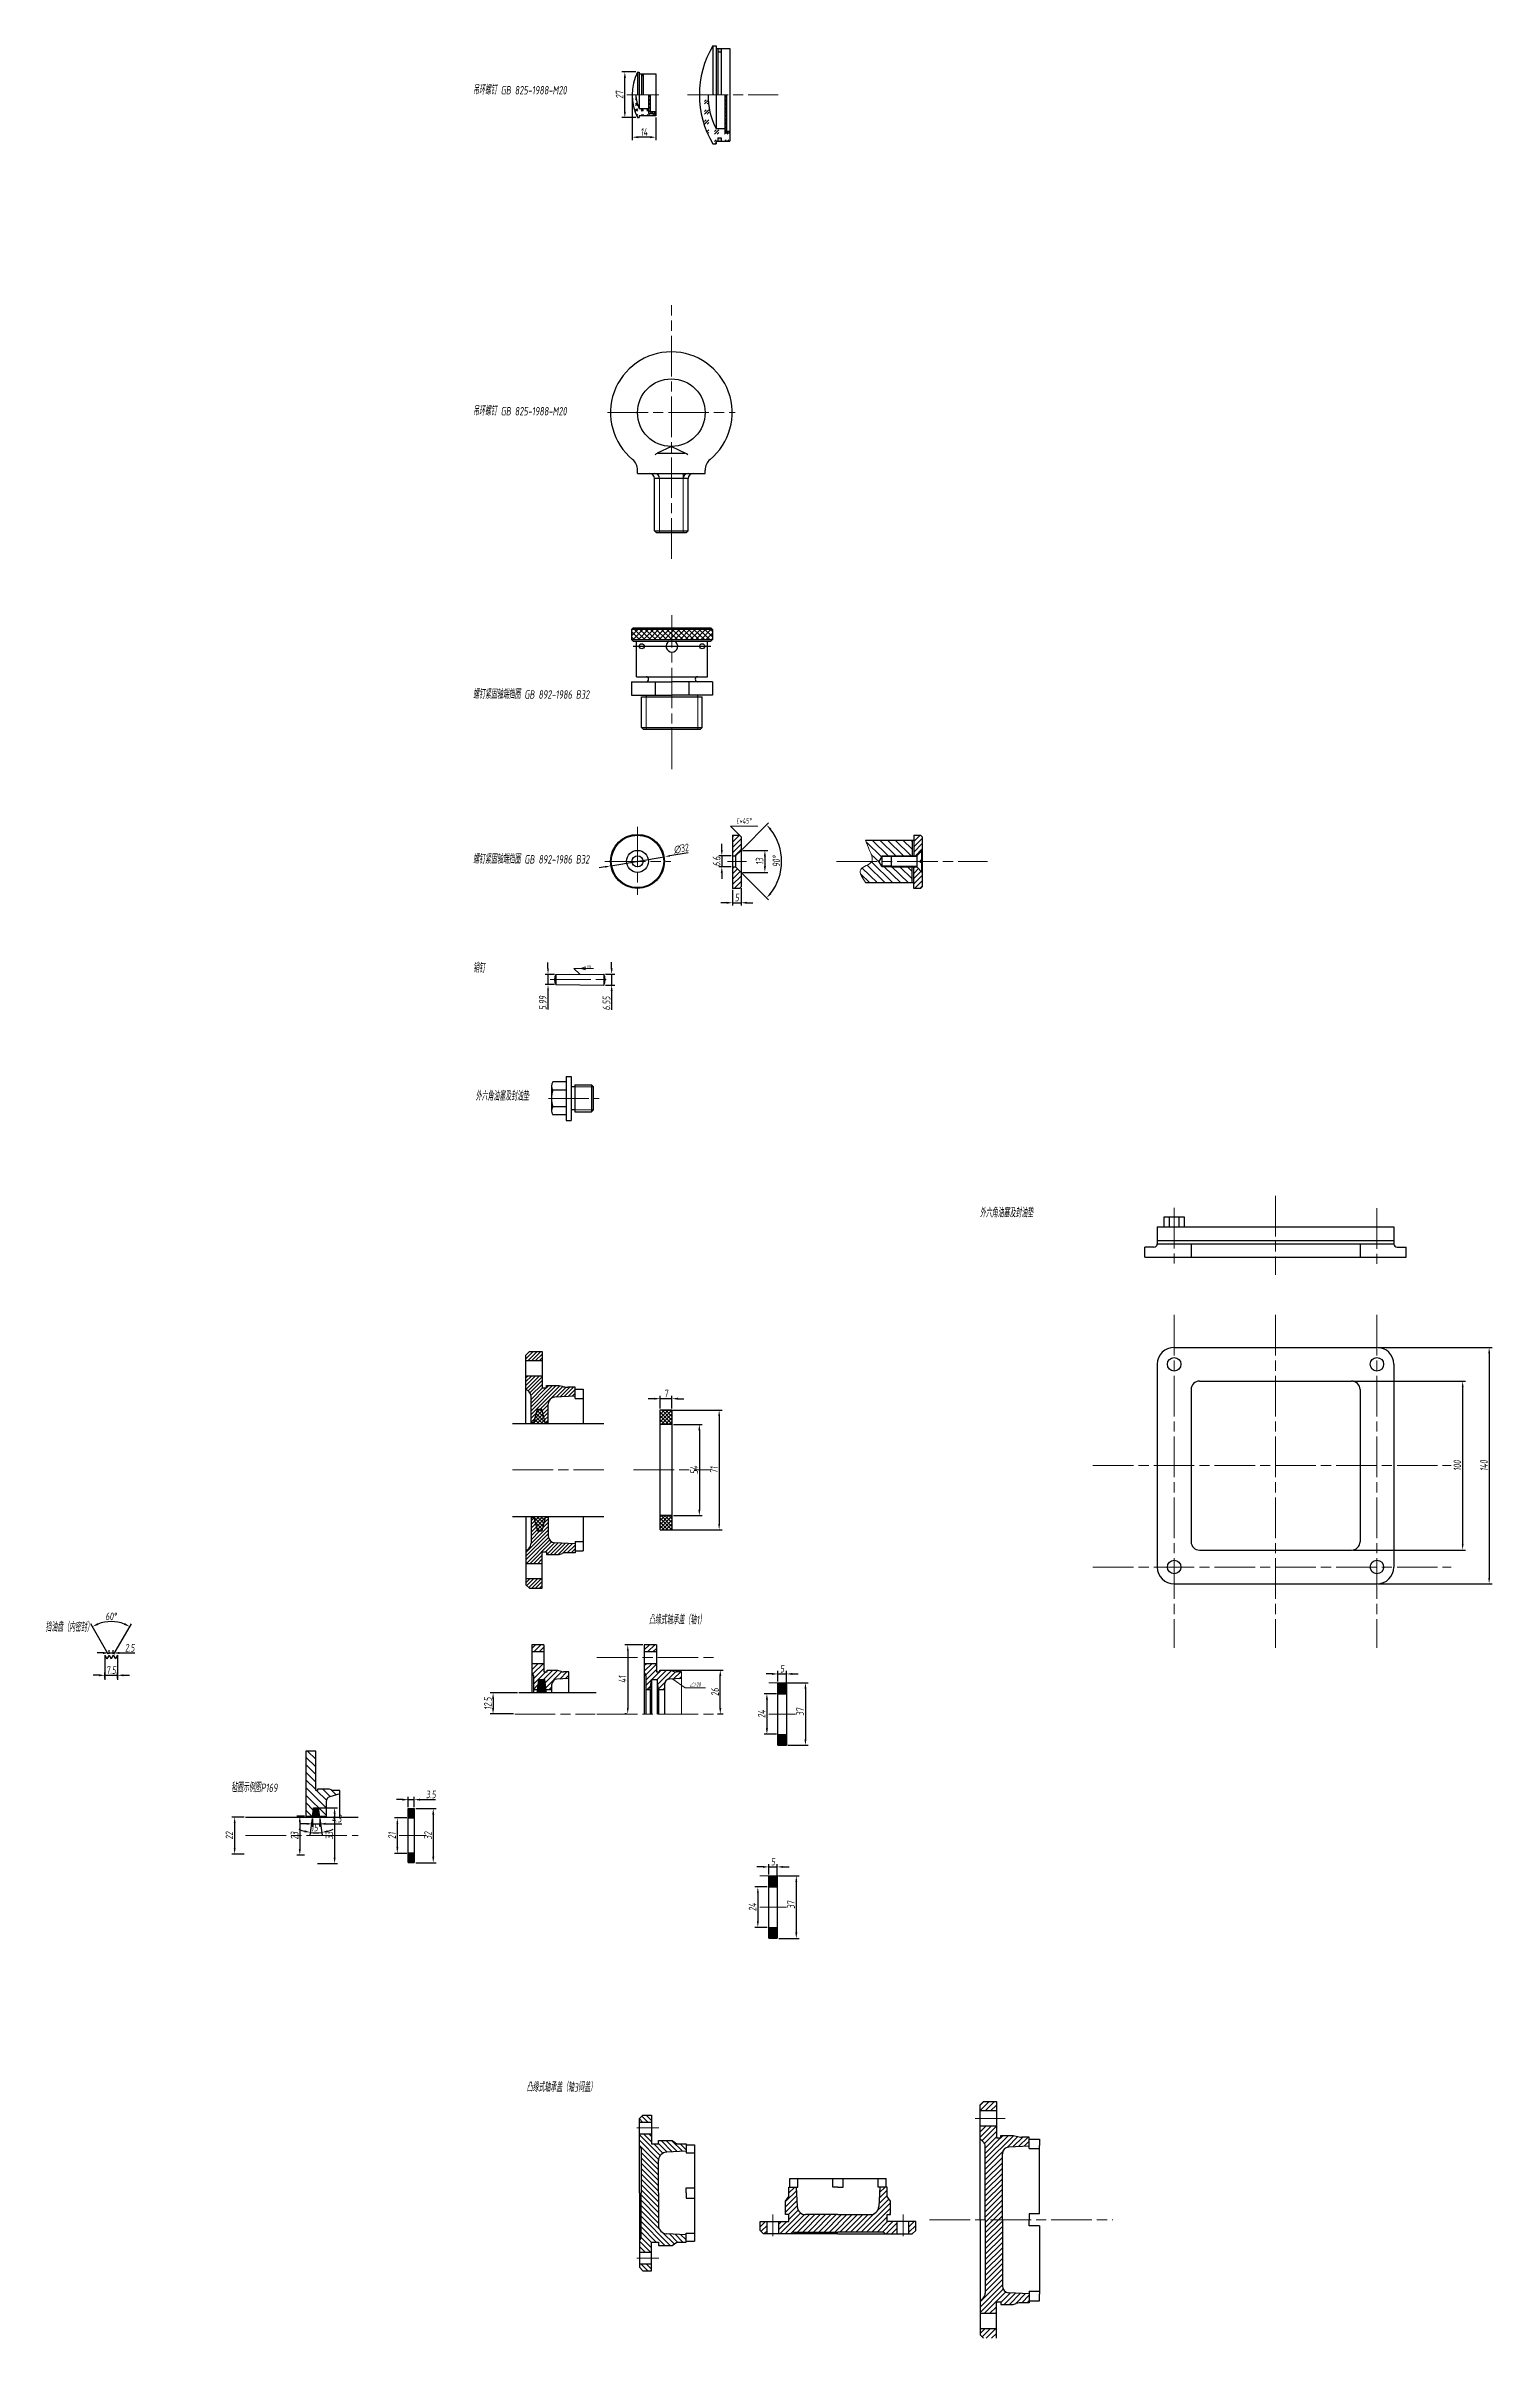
# Model space of a CAD drawing. Extents: x -500 to 7960, y -6170 to 1582.
# Drawn here: x 72 to 928, y -4844 to -3488 of the extents above; entities that cross this region are included whole.
import ezdxf

# ---------------------------------------------------------------- set-up
doc = ezdxf.new("R2010")
doc.units = 0
doc.linetypes.add('ACAD_ISO08W100', pattern=[36, 24, -3, 6, -3])
doc.layers.get('Defpoints').update_dxf_attribs({"linetype": 'CONTINUOUS'})
for name, color, linetype, lineweight in [('zhongxin', 1, 'ACAD_ISO08W100', 9), ('标注', 5, 'CONTINUOUS', 9), ('粗实线', 7, 'CONTINUOUS', 25), ('细实线', 7, 'CONTINUOUS', 9), ('细实线 波浪线', 3, 'CONTINUOUS', 9)]:
    doc.layers.add(name, color=color, linetype=linetype, lineweight=lineweight)
doc.styles.get("Standard").update_dxf_attribs({"font": 'gbenor.shx', "width": 0.7, "oblique": 7, "height": 10, "bigfont": 'gbcbig.shx'})
doc.dimstyles.new('GB-35', dxfattribs={"dimtxt": 4.5, "dimasz": 3.5, "dimexe": 1.75, "dimexo": 0.875, "dimgap": 0.875, "dimtad": 1, "dimdsep": 46, "dimtxsty": 'Standard', "dimcen": 3.5, "dimadec": 0, "dimazin": 0, "dimtfac": 0.7, "dimtmove": 0, "dimatfit": 3, "dimfxl": 1, "dimtzin": 0, "dimarcsym": 0})
pattern_1 = [(45, (-453.9587, -4606.7236), (-1.571545, 1.571545), [])]
pattern_2 = [(45, (-966.0678, -4414.9608), (-1.122532, 1.122532), []), (135, (-966.0678, -4414.9608), (-1.122532, -1.122532), [])]
pattern_3 = [(136, (0, -4833.3172), (-2.20554, -2.283904), [])]

msp = doc.modelspace()

# ---------------------------------------------------------------- texts
at = {"layer": '标注', "attachment_point": 1}
for s, width, heights, insert, char_height in [('吊环螺钉 GB 825-1988-M20', 307.70794, [0], (324.684, -3511.603), 5), ('吊环螺钉 GB 825-1988-M20', 307.70794, [0], (324.684, -3701.588), 5), ('螺钉紧固轴端挡圈 GB 892-1986 B32', 307.70794, [0], (324.684, -3869.225), 5), ('C*45%%D', 7.69332, [0], (480.369, -3944.766), 3.5), ('螺钉紧固轴端挡圈 GB 892-1986 B32', 307.70794, [0], (324.684, -3966.8), 5), ('销钉', 307.70794, [0], (324.684, -4031.299), 5), ('1:50', 3.03345, [1.89], (391.896, -4031.909), 1.5), ('外六角油塞及封油垫', 307.70794, [0], (326.115, -4107.025), 5), ('外六角油塞及封油垫', 307.70794, [0], (624.627, -4176.145), 5), ('挡油盘（内密封）', 307.70794, [0], (71.46, -4421.363), 5), ('凸缘式轴承盖（轴1）', 307.70794, [0], (428.736, -4416.983), 5), ('∠1:20', 8.23685, [0], (452.74, -4456.419), 2.5), ('毡圈示例图P169', 307.70794, [0], (181.418, -4516.297), 5), ('凸缘式轴承盖（轴3闷盖）', 307.70794, [0], (356.328, -4693.649), 5)]:
    msp.add_mtext_dynamic_manual_height_columns(s, width=width, gutter_width=12.5, heights=heights, dxfattribs=dict(at, insert=insert, char_height=char_height))

# ---------------------------------------------------------------- blocks, each defined once
blk = doc.blocks.new('*D16')
at = {"layer": 'Defpoints', "color": 0, "transparency": 16777216}
for p in [(289.7, -4531.1), (289.7, -4563.1), (301, -4563.1)]:
    blk.add_point(p, dxfattribs=at)
at = {"layer": '标注', "color": 0, "lineweight": -2, "transparency": 16777216}
for p, q in [((290.6, -4531.1), (302.8, -4531.1)), ((301, -4534.6), (301, -4559.6)), ((290.6, -4563.1), (302.8, -4563.1))]:
    blk.add_line(p, q, dxfattribs=at)
at = {"layer": '标注', "color": 0, "transparency": 16777216}
for points in [[(300.4, -4534.6), (301.6, -4534.6), (301, -4531.1)], [(300.4, -4559.6), (301.6, -4559.6), (301, -4563.1)]]:
    blk.add_solid(points, dxfattribs=at)
at = {"layer": '标注', "color": 0, "transparency": 16777216, "insert": (297.9, -4547.1), "char_height": 4.5, "attachment_point": 5, "rotation": 90}
blk.add_mtext('32', dxfattribs=at)
blk = doc.blocks.new('*D17')
at = {"layer": 'Defpoints', "color": 0, "transparency": 16777216}
for p in [(286.2, -4531.1), (289.7, -4525.8), (289.7, -4531.1)]:
    blk.add_point(p, dxfattribs=at)
at = {"layer": '标注', "color": 0, "lineweight": -2, "transparency": 16777216}
for p, q in [((282.7, -4525.8), (279.2, -4525.8)), ((286.2, -4530.2), (286.2, -4524.1)), ((286.2, -4525.8), (289.7, -4525.8)), ((289.7, -4530.2), (289.7, -4524.1)), ((293.2, -4525.8), (302.4, -4525.8))]:
    blk.add_line(p, q, dxfattribs=at)
at = {"layer": '标注', "color": 0, "transparency": 16777216}
for points in [[(282.7, -4525.2), (282.7, -4526.4), (286.2, -4525.8)], [(293.2, -4525.2), (293.2, -4526.4), (289.7, -4525.8)]]:
    blk.add_solid(points, dxfattribs=at)
at = {"layer": '标注', "color": 0, "transparency": 16777216, "insert": (299.6, -4522.7), "char_height": 4.5, "attachment_point": 5}
blk.add_mtext('3.5', dxfattribs=at)
blk = doc.blocks.new('*D18')
at = {"layer": 'Defpoints', "color": 0, "transparency": 16777216}
for p in [(286.2, -4536.6), (279.7, -4557.6), (286.2, -4557.6)]:
    blk.add_point(p, dxfattribs=at)
at = {"layer": '标注', "color": 0, "lineweight": -2, "transparency": 16777216}
for p, q in [((285.4, -4536.6), (278, -4536.6)), ((279.7, -4540.1), (279.7, -4554.1)), ((285.4, -4557.6), (278, -4557.6))]:
    blk.add_line(p, q, dxfattribs=at)
at = {"layer": '标注', "color": 0, "transparency": 16777216}
for points in [[(279.2, -4540.1), (280.3, -4540.1), (279.7, -4536.6)], [(279.2, -4554.1), (280.3, -4554.1), (279.7, -4557.6)]]:
    blk.add_solid(points, dxfattribs=at)
at = {"layer": '标注', "color": 0, "transparency": 16777216, "insert": (276.6, -4547.1), "char_height": 4.5, "attachment_point": 5, "rotation": 90}
blk.add_mtext('21', dxfattribs=at)
blk = doc.blocks.new('*D74')
at = {"layer": 'Defpoints', "color": 0, "transparency": 16777216}
for p in [(504.6, -4570.9), (504.6, -4607.9), (515.9, -4607.9)]:
    blk.add_point(p, dxfattribs=at)
at = {"layer": '标注', "color": 0, "lineweight": -2, "transparency": 16777216}
for p, q in [((505.5, -4570.9), (517.6, -4570.9)), ((515.9, -4574.4), (515.9, -4604.4)), ((505.5, -4607.9), (517.6, -4607.9))]:
    blk.add_line(p, q, dxfattribs=at)
at = {"layer": '标注', "color": 0, "transparency": 16777216}
for points in [[(515.3, -4574.4), (516.5, -4574.4), (515.9, -4570.9)], [(515.3, -4604.4), (516.5, -4604.4), (515.9, -4607.9)]]:
    blk.add_solid(points, dxfattribs=at)
at = {"layer": '标注', "color": 0, "transparency": 16777216, "insert": (512.8, -4588.1), "char_height": 4.5, "attachment_point": 5, "rotation": 90}
blk.add_mtext('37', dxfattribs=at)
blk = doc.blocks.new('*D75')
at = {"layer": 'Defpoints', "color": 0, "transparency": 16777216}
for p in [(499.6, -4570.9), (504.6, -4565.6), (504.6, -4573.4)]:
    blk.add_point(p, dxfattribs=at)
at = {"layer": '标注', "color": 0, "lineweight": -2, "transparency": 16777216}
for p, q in [((496.1, -4565.6), (492.6, -4565.6)), ((499.6, -4570), (499.6, -4563.9)), ((499.6, -4565.6), (504.6, -4565.6)), ((504.6, -4572.5), (504.6, -4563.9)), ((508.1, -4565.6), (511.6, -4565.6))]:
    blk.add_line(p, q, dxfattribs=at)
at = {"layer": '标注', "color": 0, "transparency": 16777216}
for points in [[(496.1, -4565), (496.1, -4566.2), (499.6, -4565.6)], [(508.1, -4565), (508.1, -4566.2), (504.6, -4565.6)]]:
    blk.add_solid(points, dxfattribs=at)
at = {"layer": '标注', "color": 0, "transparency": 16777216, "insert": (502.1, -4562.5), "char_height": 4.5, "attachment_point": 5}
blk.add_mtext('5', dxfattribs=at)
blk = doc.blocks.new('*D76')
at = {"layer": 'Defpoints', "color": 0, "transparency": 16777216}
for p in [(499.6, -4577.4), (493.1, -4601.4), (499.6, -4601.4)]:
    blk.add_point(p, dxfattribs=at)
at = {"layer": '标注', "color": 0, "lineweight": -2, "transparency": 16777216}
for p, q in [((498.7, -4577.4), (491.4, -4577.4)), ((493.1, -4580.9), (493.1, -4597.9)), ((498.7, -4601.4), (491.4, -4601.4))]:
    blk.add_line(p, q, dxfattribs=at)
at = {"layer": '标注', "color": 0, "transparency": 16777216}
for points in [[(492.6, -4580.9), (493.7, -4580.9), (493.1, -4577.4)], [(492.6, -4597.9), (493.7, -4597.9), (493.1, -4601.4)]]:
    blk.add_solid(points, dxfattribs=at)
at = {"layer": '标注', "color": 0, "transparency": 16777216, "insert": (490, -4589.4), "char_height": 4.5, "attachment_point": 5, "rotation": 90}
blk.add_mtext('24', dxfattribs=at)
blk = doc.blocks.new('*D87')
at = {"layer": 'Defpoints', "color": 0, "transparency": 16777216}
for p in [(439.9, -4449.1), (470.9, -4449.1), (468.3, -4475.1)]:
    blk.add_point(p, dxfattribs=at)
at = {"layer": '标注', "color": 0, "lineweight": -2, "transparency": 16777216}
for p, q in [((440.8, -4449.1), (472.6, -4449.1)), ((470.9, -4471.6), (470.9, -4452.6)), ((469.2, -4475.1), (472.6, -4475.1))]:
    blk.add_line(p, q, dxfattribs=at)
at = {"layer": '标注', "color": 0, "transparency": 16777216}
for points in [[(470.3, -4452.6), (471.5, -4452.6), (470.9, -4449.1)], [(470.3, -4471.6), (471.5, -4471.6), (470.9, -4475.1)]]:
    blk.add_solid(points, dxfattribs=at)
at = {"layer": '标注', "color": 0, "transparency": 16777216, "insert": (467.8, -4462.1), "char_height": 4.5, "attachment_point": 5, "rotation": 90}
blk.add_mtext('26', dxfattribs=at)
blk = doc.blocks.new('*D89')
at = {"layer": 'Defpoints', "color": 0, "transparency": 16777216}
for p in [(425.9, -4434.1), (416.1, -4475.1), (416.1, -4475.1)]:
    blk.add_point(p, dxfattribs=at)
at = {"layer": '标注', "color": 0, "lineweight": -2, "transparency": 16777216}
for p, q in [((425, -4434.1), (414.4, -4434.1)), ((416.1, -4437.6), (416.1, -4471.6)), ((415.3, -4475.1), (414.4, -4475.1))]:
    blk.add_line(p, q, dxfattribs=at)
at = {"layer": '标注', "color": 0, "transparency": 16777216}
for points in [[(415.6, -4437.6), (416.7, -4437.6), (416.1, -4434.1)], [(415.6, -4471.6), (416.7, -4471.6), (416.1, -4475.1)]]:
    blk.add_solid(points, dxfattribs=at)
at = {"layer": '标注', "color": 0, "transparency": 16777216, "insert": (413, -4454.6), "char_height": 4.5, "attachment_point": 5, "rotation": 90}
blk.add_mtext('41', dxfattribs=at)
blk = doc.blocks.new('*D90')
at = {"layer": 'Defpoints', "color": 0, "transparency": 16777216}
for p in [(351.7, -4462.6), (336.4, -4475.1), (349.2, -4475.1)]:
    blk.add_point(p, dxfattribs=at)
at = {"layer": '标注', "color": 0, "lineweight": -2, "transparency": 16777216}
for p, q in [((350.8, -4462.6), (334.6, -4462.6)), ((348.4, -4475.1), (334.6, -4475.1)), ((336.4, -4466.1), (336.4, -4471.6))]:
    blk.add_line(p, q, dxfattribs=at)
at = {"layer": '标注', "color": 0, "transparency": 16777216}
for points in [[(335.8, -4466.1), (337, -4466.1), (336.4, -4462.6)], [(335.8, -4471.6), (337, -4471.6), (336.4, -4475.1)]]:
    blk.add_solid(points, dxfattribs=at)
at = {"layer": '标注', "color": 0, "transparency": 16777216, "insert": (333.3, -4468.9), "char_height": 4.5, "attachment_point": 5, "rotation": 90}
blk.add_mtext('12.5', dxfattribs=at)
blk = doc.blocks.new('*D91')
at = {"layer": 'Defpoints', "color": 0, "transparency": 16777216}
for p in [(189.9, -4536.1), (183.4, -4558.1), (189.9, -4558.1)]:
    blk.add_point(p, dxfattribs=at)
at = {"layer": '标注', "color": 0, "lineweight": -2, "transparency": 16777216}
for p, q in [((189, -4536.1), (181.7, -4536.1)), ((183.4, -4539.6), (183.4, -4554.6)), ((189, -4558.1), (181.7, -4558.1))]:
    blk.add_line(p, q, dxfattribs=at)
at = {"layer": '标注', "color": 0, "transparency": 16777216}
for points in [[(182.9, -4539.6), (184, -4539.6), (183.4, -4536.1)], [(182.9, -4554.6), (184, -4554.6), (183.4, -4558.1)]]:
    blk.add_solid(points, dxfattribs=at)
at = {"layer": '标注', "color": 0, "transparency": 16777216, "insert": (180.3, -4547.1), "char_height": 4.5, "attachment_point": 5, "rotation": 90}
blk.add_mtext('22', dxfattribs=at)
blk = doc.blocks.new('*D92')
at = {"layer": 'Defpoints', "color": 0, "transparency": 16777216}
for p in [(225.6, -4535.6), (222, -4558.6), (225.6, -4558.6)]:
    blk.add_point(p, dxfattribs=at)
at = {"layer": '标注', "color": 0, "lineweight": -2, "transparency": 16777216}
for p, q in [((224.7, -4535.6), (220.2, -4535.6)), ((222, -4539.1), (222, -4555.1)), ((224.7, -4558.6), (220.2, -4558.6))]:
    blk.add_line(p, q, dxfattribs=at)
at = {"layer": '标注', "color": 0, "transparency": 16777216}
for points in [[(221.4, -4539.1), (222.6, -4539.1), (222, -4535.6)], [(221.4, -4555.1), (222.6, -4555.1), (222, -4558.6)]]:
    blk.add_solid(points, dxfattribs=at)
at = {"layer": '标注', "color": 0, "transparency": 16777216, "insert": (218.9, -4547.1), "char_height": 4.5, "attachment_point": 5, "rotation": 90}
blk.add_mtext('23', dxfattribs=at)
blk = doc.blocks.new('*D93')
at = {"layer": 'Defpoints', "color": 0, "transparency": 16777216}
for p in [(231.6, -4530.6), (231.6, -4563.6), (242.6, -4563.6)]:
    blk.add_point(p, dxfattribs=at)
at = {"layer": '标注', "color": 0, "lineweight": -2, "transparency": 16777216}
for p, q in [((232.5, -4530.6), (244.3, -4530.6)), ((242.6, -4534.1), (242.6, -4560.1)), ((232.5, -4563.6), (244.3, -4563.6))]:
    blk.add_line(p, q, dxfattribs=at)
at = {"layer": '标注', "color": 0, "transparency": 16777216}
for points in [[(242, -4534.1), (243.2, -4534.1), (242.6, -4530.6)], [(242, -4560.1), (243.2, -4560.1), (242.6, -4563.6)]]:
    blk.add_solid(points, dxfattribs=at)
at = {"layer": '标注', "color": 0, "transparency": 16777216, "insert": (239.5, -4547.1), "char_height": 4.5, "attachment_point": 5, "rotation": 90}
blk.add_mtext('33', dxfattribs=at)
blk = doc.blocks.new('*D94')
at = {"layer": 'Defpoints', "color": 0, "transparency": 16777216}
for p in [(229.5, -4536.1), (233.8, -4536.1), (233.8, -4540.1)]:
    blk.add_point(p, dxfattribs=at)
at = {"layer": '标注', "color": 0, "lineweight": -2, "transparency": 16777216}
for p, q in [((226, -4540.1), (222.5, -4540.1)), ((229.5, -4536.9), (229.5, -4541.9)), ((229.5, -4540.1), (233.8, -4540.1)), ((233.8, -4536.9), (233.8, -4541.9)), ((237.3, -4540.1), (246.8, -4540.1))]:
    blk.add_line(p, q, dxfattribs=at)
at = {"layer": '标注', "color": 0, "transparency": 16777216}
for points in [[(226, -4539.5), (226, -4540.7), (229.5, -4540.1)], [(237.3, -4539.5), (237.3, -4540.7), (233.8, -4540.1)]]:
    blk.add_solid(points, dxfattribs=at)
at = {"layer": '标注', "color": 0, "transparency": 16777216, "insert": (243.8, -4537), "char_height": 4.5, "attachment_point": 5}
blk.add_mtext('4.3', dxfattribs=at)
blk = doc.blocks.new('*D95')
at = {"layer": 'Defpoints', "color": 0, "transparency": 16777216}
for p in [(230.2, -4530.6), (233, -4530.6), (229.5, -4536.1), (233.8, -4536.1), (230.5, -4545.4)]:
    blk.add_point(p, dxfattribs=at)
at = {"layer": '标注', "color": 0, "lineweight": -2, "transparency": 16777216}
for p, q in [((229.3, -4536.9), (228, -4546.9)), ((233.9, -4536.9), (235.2, -4546.9))]:
    blk.add_line(p, q, dxfattribs=at)
for start, end in [(246.8613, 254.6806), (285.3194, 293.1387), (262.5, 277.5)]:
    blk.add_arc((231.6, -4519.7), 25.7, start, end, dxfattribs=at)
at = {"layer": '标注', "color": 0, "transparency": 16777216}
for points in [[(224.9, -4543.9), (224.7, -4545.1), (228.3, -4545.2)], [(238.5, -4545.1), (238.3, -4543.9), (235, -4545.2)]]:
    blk.add_solid(points, dxfattribs=at)
at = {"layer": '标注', "color": 0, "transparency": 16777216, "insert": (231.6, -4542.3), "char_height": 4.5, "attachment_point": 5}
blk.add_mtext('15°', dxfattribs=at)
blk = doc.blocks.new('*D96')
at = {"layer": 'Defpoints', "color": 0, "transparency": 16777216}
for p in [(510, -4456.6), (510, -4493.6), (521.3, -4493.6)]:
    blk.add_point(p, dxfattribs=at)
at = {"layer": '标注', "color": 0, "lineweight": -2, "transparency": 16777216}
for p, q in [((510.9, -4456.6), (523, -4456.6)), ((521.3, -4460.1), (521.3, -4490.1)), ((510.9, -4493.6), (523, -4493.6))]:
    blk.add_line(p, q, dxfattribs=at)
at = {"layer": '标注', "color": 0, "transparency": 16777216}
for points in [[(520.7, -4460.1), (521.9, -4460.1), (521.3, -4456.6)], [(520.7, -4490.1), (521.9, -4490.1), (521.3, -4493.6)]]:
    blk.add_solid(points, dxfattribs=at)
at = {"layer": '标注', "color": 0, "transparency": 16777216, "insert": (518.2, -4473.9), "char_height": 4.5, "attachment_point": 5, "rotation": 90}
blk.add_mtext('37', dxfattribs=at)
blk = doc.blocks.new('*D97')
at = {"layer": 'Defpoints', "color": 0, "transparency": 16777216}
for p in [(505, -4456.6), (510, -4451.4), (510, -4459.1)]:
    blk.add_point(p, dxfattribs=at)
at = {"layer": '标注', "color": 0, "lineweight": -2, "transparency": 16777216}
for p, q in [((505, -4455.8), (505, -4449.6)), ((510, -4458.3), (510, -4449.6)), ((501.5, -4451.4), (498, -4451.4)), ((505, -4451.4), (510, -4451.4)), ((513.5, -4451.4), (517, -4451.4))]:
    blk.add_line(p, q, dxfattribs=at)
at = {"layer": '标注', "color": 0, "transparency": 16777216}
for points in [[(501.5, -4450.8), (501.5, -4452), (505, -4451.4)], [(513.5, -4450.8), (513.5, -4452), (510, -4451.4)]]:
    blk.add_solid(points, dxfattribs=at)
at = {"layer": '标注', "color": 0, "transparency": 16777216, "insert": (507.5, -4448.3), "char_height": 4.5, "attachment_point": 5}
blk.add_mtext('5', dxfattribs=at)
blk = doc.blocks.new('*D98')
at = {"layer": 'Defpoints', "color": 0, "transparency": 16777216}
for p in [(505, -4463.1), (498.5, -4487.1), (505, -4487.1)]:
    blk.add_point(p, dxfattribs=at)
at = {"layer": '标注', "color": 0, "lineweight": -2, "transparency": 16777216}
for p, q in [((504.1, -4463.1), (496.8, -4463.1)), ((498.5, -4466.6), (498.5, -4483.6)), ((504.1, -4487.1), (496.8, -4487.1))]:
    blk.add_line(p, q, dxfattribs=at)
at = {"layer": '标注', "color": 0, "transparency": 16777216}
for points in [[(497.9, -4466.6), (499.1, -4466.6), (498.5, -4463.1)], [(497.9, -4483.6), (499.1, -4483.6), (498.5, -4487.1)]]:
    blk.add_solid(points, dxfattribs=at)
at = {"layer": '标注', "color": 0, "transparency": 16777216, "insert": (495.4, -4475.1), "char_height": 4.5, "attachment_point": 5, "rotation": 90}
blk.add_mtext('24', dxfattribs=at)
blk = doc.blocks.new('*D99')
at = {"layer": 'Defpoints', "color": 0, "transparency": 16777216}
for p in [(106.6, -4455), (114.1, -4452.2), (114.1, -4455)]:
    blk.add_point(p, dxfattribs=at)
at = {"layer": '标注', "color": 0, "lineweight": -2, "transparency": 16777216}
for p, q in [((103.1, -4452.2), (99.6, -4452.2)), ((106.6, -4454.1), (106.6, -4450.5)), ((106.6, -4452.2), (114.1, -4452.2)), ((114.1, -4454.1), (114.1, -4450.5)), ((117.6, -4452.2), (121.1, -4452.2))]:
    blk.add_line(p, q, dxfattribs=at)
at = {"layer": '标注', "color": 0, "transparency": 16777216}
for points in [[(103.1, -4451.6), (103.1, -4452.8), (106.6, -4452.2)], [(117.6, -4451.6), (117.6, -4452.8), (114.1, -4452.2)]]:
    blk.add_solid(points, dxfattribs=at)
at = {"layer": '标注', "color": 0, "transparency": 16777216, "insert": (110.3, -4449.1), "char_height": 4.5, "attachment_point": 5}
blk.add_mtext('7.5', dxfattribs=at)
blk = doc.blocks.new('*D100')
at = {"layer": 'Defpoints', "color": 0, "transparency": 16777216}
for p in [(109.1, -4440.4), (111.6, -4439), (111.6, -4440.4)]:
    blk.add_point(p, dxfattribs=at)
at = {"layer": '标注', "color": 0, "lineweight": -2, "transparency": 16777216}
for p, q in [((105.6, -4439), (102.1, -4439)), ((109.1, -4439.5), (109.1, -4437.3)), ((109.1, -4439), (111.6, -4439)), ((111.6, -4439.5), (111.6, -4437.3)), ((115.1, -4439), (124.3, -4439))]:
    blk.add_line(p, q, dxfattribs=at)
at = {"layer": '标注', "color": 0, "transparency": 16777216}
for points in [[(105.6, -4438.4), (105.6, -4439.6), (109.1, -4439)], [(115.1, -4438.4), (115.1, -4439.6), (111.6, -4439)]]:
    blk.add_solid(points, dxfattribs=at)
at = {"layer": '标注', "color": 0, "transparency": 16777216, "insert": (121.4, -4435.9), "char_height": 4.5, "attachment_point": 5}
blk.add_mtext('2.5', dxfattribs=at)
blk = doc.blocks.new('*D101')
at = {"layer": 'Defpoints', "color": 0, "transparency": 16777216}
for p in [(114.2, -4420.7), (109.1, -4440.4), (110.3, -4442.5), (110.3, -4442.5), (111.6, -4440.4)]:
    blk.add_point(p, dxfattribs=at)
at = {"layer": '标注', "color": 0, "lineweight": -2, "transparency": 16777216}
for p, q in [((108.6, -4439.6), (98.4, -4421.8)), ((112, -4439.6), (122.3, -4421.8))]:
    blk.add_line(p, q, dxfattribs=at)
blk.add_arc((110.3, -4442.5), 22.1, 69.0753, 110.9247, dxfattribs=at)
at = {"layer": '标注', "color": 0, "transparency": 16777216}
for points in [[(102.7, -4422.4), (102.2, -4421.3), (99.3, -4423.4)], [(118.5, -4421.3), (118, -4422.4), (121.4, -4423.4)]]:
    blk.add_solid(points, dxfattribs=at)
at = {"layer": '标注', "color": 0, "transparency": 16777216, "insert": (110.3, -4417.3), "char_height": 4.5, "attachment_point": 5}
blk.add_mtext('60°', dxfattribs=at)
blk = doc.blocks.new('*D172')
at = {"layer": 'Defpoints', "color": 0, "transparency": 16777216}
for p in [(435.3, -4288.5), (435.3, -4295.2), (442.3, -4295.2)]:
    blk.add_point(p, dxfattribs=at)
at = {"layer": '标注', "color": 0, "lineweight": -2, "transparency": 16777216}
for p, q in [((435.3, -4294.3), (435.3, -4286.8)), ((442.3, -4294.3), (442.3, -4286.8)), ((431.8, -4288.5), (428.3, -4288.5)), ((442.3, -4288.5), (435.3, -4288.5)), ((445.8, -4288.5), (449.3, -4288.5))]:
    blk.add_line(p, q, dxfattribs=at)
at = {"layer": '标注', "color": 0, "transparency": 16777216}
for points in [[(431.8, -4287.9), (431.8, -4289.1), (435.3, -4288.5)], [(445.8, -4287.9), (445.8, -4289.1), (442.3, -4288.5)]]:
    blk.add_solid(points, dxfattribs=at)
at = {"layer": '标注', "color": 0, "transparency": 16777216, "insert": (438.8, -4285.4), "char_height": 4.5, "attachment_point": 5}
blk.add_mtext('7', dxfattribs=at)
blk = doc.blocks.new('*D173')
at = {"layer": 'Defpoints', "color": 0, "transparency": 16777216}
for p in [(435.3, -4295.2), (435.3, -4366.2), (470.2, -4366.2)]:
    blk.add_point(p, dxfattribs=at)
at = {"layer": '标注', "color": 0, "lineweight": -2, "transparency": 16777216}
for p, q in [((436.2, -4295.2), (472, -4295.2)), ((470.2, -4298.7), (470.2, -4362.7)), ((436.2, -4366.2), (472, -4366.2))]:
    blk.add_line(p, q, dxfattribs=at)
at = {"layer": '标注', "color": 0, "transparency": 16777216}
for points in [[(469.7, -4298.7), (470.8, -4298.7), (470.2, -4295.2)], [(469.7, -4362.7), (470.8, -4362.7), (470.2, -4366.2)]]:
    blk.add_solid(points, dxfattribs=at)
at = {"layer": '标注', "color": 0, "transparency": 16777216, "insert": (467.1, -4330.7), "char_height": 4.5, "attachment_point": 5, "rotation": 90}
blk.add_mtext('71', dxfattribs=at)
blk = doc.blocks.new('*D174')
at = {"layer": 'Defpoints', "color": 0, "transparency": 16777216}
for p in [(442.3, -4303.7), (442.3, -4357.7), (458.5, -4357.7)]:
    blk.add_point(p, dxfattribs=at)
at = {"layer": '标注', "color": 0, "lineweight": -2, "transparency": 16777216}
for p, q in [((443.2, -4303.7), (460.2, -4303.7)), ((458.5, -4307.2), (458.5, -4354.2)), ((443.2, -4357.7), (460.2, -4357.7))]:
    blk.add_line(p, q, dxfattribs=at)
at = {"layer": '标注', "color": 0, "transparency": 16777216}
for points in [[(457.9, -4307.2), (459.1, -4307.2), (458.5, -4303.7)], [(457.9, -4354.2), (459.1, -4354.2), (458.5, -4357.7)]]:
    blk.add_solid(points, dxfattribs=at)
at = {"layer": '标注', "color": 0, "transparency": 16777216, "insert": (455.4, -4330.7), "char_height": 4.5, "attachment_point": 5, "rotation": 90}
blk.add_mtext('54', dxfattribs=at)
blk = doc.blocks.new('*D176')
at = {"layer": 'Defpoints', "color": 0, "transparency": 16777216}
for p in [(373.6, -4037.4), (368.9, -4043.4), (373.6, -4043.4)]:
    blk.add_point(p, dxfattribs=at)
at = {"layer": '标注', "color": 0, "lineweight": -2, "transparency": 16777216}
for p, q in [((372.7, -4037.4), (367.2, -4037.4)), ((368.9, -4033.9), (368.9, -4030.4)), ((368.9, -4037.4), (368.9, -4043.4)), ((372.7, -4043.4), (367.2, -4043.4)), ((368.9, -4046.9), (368.9, -4058.1))]:
    blk.add_line(p, q, dxfattribs=at)
at = {"layer": '标注', "color": 0, "transparency": 16777216}
for points in [[(368.4, -4033.9), (369.5, -4033.9), (368.9, -4037.4)], [(368.4, -4046.9), (369.5, -4046.9), (368.9, -4043.4)]]:
    blk.add_solid(points, dxfattribs=at)
at = {"layer": '标注', "color": 0, "transparency": 16777216, "insert": (365.8, -4054.3), "char_height": 4.5, "attachment_point": 5, "rotation": 90}
blk.add_mtext('5.99', dxfattribs=at)
blk = doc.blocks.new('*D177')
at = {"layer": 'Defpoints', "color": 0, "transparency": 16777216}
for p in [(402, -4037.2), (402, -4043.7), (406.6, -4043.7)]:
    blk.add_point(p, dxfattribs=at)
at = {"layer": '标注', "color": 0, "lineweight": -2, "transparency": 16777216}
for p, q in [((402.9, -4037.2), (408.4, -4037.2)), ((406.6, -4033.7), (406.6, -4030.2)), ((406.6, -4037.2), (406.6, -4043.7)), ((402.9, -4043.7), (408.4, -4043.7)), ((406.6, -4047.2), (406.6, -4058.3))]:
    blk.add_line(p, q, dxfattribs=at)
at = {"layer": '标注', "color": 0, "transparency": 16777216}
for points in [[(406, -4033.7), (407.2, -4033.7), (406.6, -4037.2)], [(406, -4047.2), (407.2, -4047.2), (406.6, -4043.7)]]:
    blk.add_solid(points, dxfattribs=at)
at = {"layer": '标注', "color": 0, "transparency": 16777216, "insert": (403.5, -4054.5), "char_height": 4.5, "attachment_point": 5, "rotation": 90}
blk.add_mtext('6.55', dxfattribs=at)
blk = doc.blocks.new('*D178')
at = {"layer": 'Defpoints', "color": 0, "transparency": 16777216}
for p in [(406.1, -3973.1), (437.7, -3967.8)]:
    blk.add_point(p, dxfattribs=at)
at = {"layer": '标注', "color": 0, "lineweight": -2, "transparency": 16777216}
for p, q in [((402.7, -3973.7), (399.2, -3974.3)), ((406.1, -3973.1), (437.7, -3967.8)), ((451.9, -3965.5), (441.1, -3967.3))]:
    blk.add_line(p, q, dxfattribs=at)
at = {"layer": '标注', "color": 0, "transparency": 16777216}
for points in [[(402.6, -3973.2), (402.8, -3974.3), (406.1, -3973.1)], [(441, -3966.7), (441.2, -3967.8), (437.7, -3967.8)]]:
    blk.add_solid(points, dxfattribs=at)
at = {"layer": '标注', "color": 0, "transparency": 16777216, "insert": (447.7, -3963), "char_height": 4.5, "attachment_point": 5, "rotation": 9.5491}
blk.add_mtext('∅32', dxfattribs=at)
blk = doc.blocks.new('*D179')
at = {"layer": 'Defpoints', "color": 0, "transparency": 16777216}
for p in [(483.2, -3964), (483.2, -3977), (497.3, -3977)]:
    blk.add_point(p, dxfattribs=at)
at = {"layer": '标注', "color": 0, "lineweight": -2, "transparency": 16777216}
for p, q in [((484.1, -3964), (499.1, -3964)), ((497.3, -3967.5), (497.3, -3973.5)), ((484.1, -3977), (499.1, -3977))]:
    blk.add_line(p, q, dxfattribs=at)
at = {"layer": '标注', "color": 0, "transparency": 16777216}
for points in [[(496.7, -3967.5), (497.9, -3967.5), (497.3, -3964)], [(496.7, -3973.5), (497.9, -3973.5), (497.3, -3977)]]:
    blk.add_solid(points, dxfattribs=at)
at = {"layer": '标注', "color": 0, "transparency": 16777216, "insert": (494.2, -3970.5), "char_height": 4.5, "attachment_point": 5, "rotation": 90}
blk.add_mtext('13', dxfattribs=at)
blk = doc.blocks.new('*D180')
at = {"layer": 'Defpoints', "color": 0, "transparency": 16777216}
for p in [(480, -3967.2), (480, -3973.8), (483.2, -3964), (483.2, -3977), (506.2, -3978.4)]:
    blk.add_point(p, dxfattribs=at)
at = {"layer": '标注', "color": 0, "lineweight": -2, "transparency": 16777216}
for p, q in [((483.8, -3963.4), (499.5, -3947.7)), ((483.8, -3977.6), (499.5, -3993.3))]:
    blk.add_line(p, q, dxfattribs=at)
blk.add_arc((476.7, -3970.5), 30.5, 321.5702, 38.4298, dxfattribs=at)
at = {"layer": '标注', "color": 0, "transparency": 16777216}
for points in [[(500.2, -3951.9), (501.1, -3951.1), (498.3, -3948.9)], [(501.1, -3989.9), (500.2, -3989.1), (498.3, -3992.1)]]:
    blk.add_solid(points, dxfattribs=at)
at = {"layer": '标注', "color": 0, "transparency": 16777216, "insert": (504.1, -3970.5), "char_height": 4.5, "attachment_point": 5, "rotation": 90}
blk.add_mtext('90°', dxfattribs=at)
blk = doc.blocks.new('*D181')
at = {"layer": 'Defpoints', "color": 0, "transparency": 16777216}
for p in [(471.8, -3973.8), (478.2, -3967.2), (478.2, -3973.8)]:
    blk.add_point(p, dxfattribs=at)
at = {"layer": '标注', "color": 0, "lineweight": -2, "transparency": 16777216}
for p, q in [((471.8, -3963.7), (471.8, -3960.2)), ((477.3, -3967.2), (470, -3967.2)), ((477.3, -3973.8), (470, -3973.8)), ((471.8, -3967.2), (471.8, -3973.8)), ((471.8, -3977.3), (471.8, -3980.8))]:
    blk.add_line(p, q, dxfattribs=at)
at = {"layer": '标注', "color": 0, "transparency": 16777216}
for points in [[(471.2, -3963.7), (472.4, -3963.7), (471.8, -3967.2)], [(471.2, -3977.3), (472.4, -3977.3), (471.8, -3973.8)]]:
    blk.add_solid(points, dxfattribs=at)
at = {"layer": '标注', "color": 0, "transparency": 16777216, "insert": (468.7, -3970.5), "char_height": 4.5, "attachment_point": 5, "rotation": 90}
blk.add_mtext('6.6', dxfattribs=at)
blk = doc.blocks.new('*D182')
at = {"layer": 'Defpoints', "color": 0, "transparency": 16777216}
for p in [(478.2, -3986.5), (483.2, -3985.5), (483.2, -3995)]:
    blk.add_point(p, dxfattribs=at)
at = {"layer": '标注', "color": 0, "lineweight": -2, "transparency": 16777216}
for p, q in [((478.2, -3987.4), (478.2, -3996.7)), ((483.2, -3986.4), (483.2, -3996.7)), ((474.7, -3995), (471.2, -3995)), ((478.2, -3995), (483.2, -3995)), ((486.7, -3995), (490.2, -3995))]:
    blk.add_line(p, q, dxfattribs=at)
at = {"layer": '标注', "color": 0, "transparency": 16777216}
for points in [[(474.7, -3994.4), (474.7, -3995.6), (478.2, -3995)], [(486.7, -3994.4), (486.7, -3995.6), (483.2, -3995)]]:
    blk.add_solid(points, dxfattribs=at)
at = {"layer": '标注', "color": 0, "transparency": 16777216, "insert": (480.7, -3991.9), "char_height": 4.5, "attachment_point": 5}
blk.add_mtext('5', dxfattribs=at)
blk = doc.blocks.new('*D183')
at = {"layer": 'Defpoints', "color": 0, "transparency": 16777216}
for p in [(414.4, -3503.3), (421.8, -3503.3), (421.8, -3530.3)]:
    blk.add_point(p, dxfattribs=at)
at = {"layer": '标注', "color": 0, "lineweight": -2, "transparency": 16777216}
for p, q in [((420.9, -3503.3), (412.7, -3503.3)), ((414.4, -3526.8), (414.4, -3506.8)), ((420.9, -3530.3), (412.7, -3530.3))]:
    blk.add_line(p, q, dxfattribs=at)
at = {"layer": '标注', "color": 0, "transparency": 16777216}
for points in [[(413.8, -3506.8), (415, -3506.8), (414.4, -3503.3)], [(413.8, -3526.8), (415, -3526.8), (414.4, -3530.3)]]:
    blk.add_solid(points, dxfattribs=at)
at = {"layer": '标注', "color": 0, "transparency": 16777216, "insert": (411.3, -3516.8), "char_height": 4.5, "attachment_point": 5, "rotation": 90}
blk.add_mtext('27', dxfattribs=at)
blk = doc.blocks.new('*D184')
at = {"layer": 'Defpoints', "color": 0, "transparency": 16777216}
for p in [(418.8, -3516.8), (432.8, -3529.3), (418.8, -3541.9)]:
    blk.add_point(p, dxfattribs=at)
at = {"layer": '标注', "color": 0, "lineweight": -2, "transparency": 16777216}
for p, q in [((418.8, -3517.7), (418.8, -3543.6)), ((432.8, -3530.2), (432.8, -3543.6)), ((429.3, -3541.9), (422.3, -3541.9))]:
    blk.add_line(p, q, dxfattribs=at)
at = {"layer": '标注', "color": 0, "transparency": 16777216}
for points in [[(422.3, -3541.3), (422.3, -3542.5), (418.8, -3541.9)], [(429.3, -3541.3), (429.3, -3542.5), (432.8, -3541.9)]]:
    blk.add_solid(points, dxfattribs=at)
at = {"layer": '标注', "color": 0, "transparency": 16777216, "insert": (425.8, -3538.8), "char_height": 4.5, "attachment_point": 5}
blk.add_mtext('14', dxfattribs=at)
blk = doc.blocks.new('*D185')
at = {"layer": 'Defpoints', "color": 0, "transparency": 16777216}
for p in [(859.6, -4258.1), (859.6, -4398.1), (926, -4398.1)]:
    blk.add_point(p, dxfattribs=at)
at = {"layer": '标注', "color": 0, "lineweight": -2, "transparency": 16777216}
for p, q in [((860.4, -4258.1), (927.8, -4258.1)), ((926, -4261.6), (926, -4394.6)), ((860.4, -4398.1), (927.8, -4398.1))]:
    blk.add_line(p, q, dxfattribs=at)
at = {"layer": '标注', "color": 0, "transparency": 16777216}
for points in [[(925.5, -4261.6), (926.6, -4261.6), (926, -4258.1)], [(925.5, -4394.6), (926.6, -4394.6), (926, -4398.1)]]:
    blk.add_solid(points, dxfattribs=at)
at = {"layer": '标注', "color": 0, "transparency": 16777216, "insert": (922.9, -4328.1), "char_height": 4.5, "attachment_point": 5, "rotation": 90}
blk.add_mtext('140', dxfattribs=at)
blk = doc.blocks.new('*D186')
at = {"layer": 'Defpoints', "color": 0, "transparency": 16777216}
for p in [(844.6, -4278.1), (844.6, -4378.1), (910.3, -4378.1)]:
    blk.add_point(p, dxfattribs=at)
at = {"layer": '标注', "color": 0, "lineweight": -2, "transparency": 16777216}
for p, q in [((845.4, -4278.1), (912.1, -4278.1)), ((910.3, -4281.6), (910.3, -4374.6)), ((845.4, -4378.1), (912.1, -4378.1))]:
    blk.add_line(p, q, dxfattribs=at)
at = {"layer": '标注', "color": 0, "transparency": 16777216}
for points in [[(909.8, -4281.6), (910.9, -4281.6), (910.3, -4278.1)], [(909.8, -4374.6), (910.9, -4374.6), (910.3, -4378.1)]]:
    blk.add_solid(points, dxfattribs=at)
at = {"layer": '标注', "color": 0, "transparency": 16777216, "insert": (907.2, -4328.1), "char_height": 4.5, "attachment_point": 5, "rotation": 90}
blk.add_mtext('100', dxfattribs=at)

# ---------------------------------------------------------------- dimensions: what is measured, and where the dimension line sits
at = {"layer": '标注'}
for base, p1, p2, picture, middle in [((414.408, -3503.337), (421.802, -3530.337), (421.802, -3503.337), '*D183', (411.283, -3516.837)), ((471.778, -3973.792), (478.192, -3967.192), (478.192, -3973.792), '*D181', (468.653, -3970.492)), ((497.325, -3976.992), (483.192, -3963.992), (483.192, -3976.992), '*D179', (494.2, -3970.492)), ((368.934, -4043.433), (373.579, -4037.447), (373.579, -4043.433), '*D176', (365.809, -4054.281)), ((406.616, -4043.717), (401.979, -4037.163), (401.979, -4043.717), '*D177', (403.491, -4054.49)), ((926.047, -4398.114), (859.569, -4258.114), (859.569, -4398.114), '*D185', (922.922, -4328.114)), ((910.335, -4378.114), (844.569, -4278.114), (844.569, -4378.114), '*D186', (907.21, -4328.114)), ((470.249, -4366.153), (435.31, -4295.153), (435.31, -4366.153), '*D173', (467.124, -4330.653)), ((458.485, -4357.653), (442.31, -4303.653), (442.31, -4357.653), '*D174', (455.36, -4330.653)), ((470.876, -4449.144), (468.338, -4475.144), (439.94, -4449.144), '*D87', (467.751, -4462.144)), ((336.383, -4475.144), (351.679, -4462.644), (349.233, -4475.144), '*D90', (333.258, -4468.894)), ((498.521, -4487.144), (505.004, -4463.144), (505.004, -4487.144), '*D98', (495.396, -4475.144)), ((242.582, -4563.565), (231.611, -4530.565), (231.611, -4563.565), '*D93', (239.457, -4547.065)), ((183.449, -4558.065), (189.92, -4536.065), (189.92, -4558.065), '*D91', (180.324, -4547.065)), ((221.986, -4558.565), (225.611, -4535.565), (225.611, -4558.565), '*D92', (218.861, -4547.065)), ((279.743, -4557.565), (286.226, -4536.565), (286.226, -4557.565), '*D18', (276.618, -4547.065)), ((493.135, -4601.372), (499.618, -4577.372), (499.618, -4601.372), '*D76', (490.01, -4589.372))]:
    dim = msp.add_linear_dim(base=base, p1=p1, p2=p2, angle=90, dimstyle='GB-35', dxfattribs=at)
    dim.commit()
    dim.dimension.update_dxf_attribs({"geometry": picture, "text_midpoint": middle})
for base, p1, p2, picture, middle in [((418.802, -3541.895), (432.802, -3529.337), (418.802, -3516.837), '*D184', (425.802, -3538.77)), ((483.192, -3994.986), (478.192, -3986.492), (483.192, -3985.492), '*D182', (480.692, -3991.861)), ((435.31, -4288.524), (442.31, -4295.153), (435.31, -4295.153), '*D172', (438.81, -4285.399)), ((111.58, -4439.017), (109.08, -4440.354), (111.58, -4440.354), '*D100', (121.434, -4435.892)), ((114.08, -4452.221), (106.58, -4454.966), (114.08, -4454.966), '*D99', (110.33, -4449.096)), ((510.004, -4451.379), (505.004, -4456.644), (510.004, -4459.144), '*D97', (507.504, -4448.254)), ((289.726, -4525.801), (286.226, -4531.065), (289.726, -4531.065), '*D17', (299.58, -4522.676)), ((233.761, -4540.103), (229.461, -4536.065), (233.761, -4536.065), '*D94', (243.766, -4536.978)), ((504.618, -4565.608), (499.618, -4570.872), (504.618, -4573.372), '*D75', (502.118, -4562.483))]:
    dim = msp.add_linear_dim(base=base, p1=p1, p2=p2, dimstyle='GB-35', dxfattribs=at)
    dim.commit()
    dim.dimension.update_dxf_attribs({"geometry": picture, "text_midpoint": middle})
for base, line1, line2, picture, middle in [((506.19, -3978.396), ((483.192, -3976.992), (479.992, -3973.792)), ((483.192, -3963.992), (479.992, -3967.192)), '*D180', (504.106, -3970.492)), ((230.491, -4545.376), ((233.761, -4536.065), (233.037, -4530.565)), ((229.461, -4536.065), (230.185, -4530.565)), '*D95', (231.611, -4542.275))]:
    dim = msp.add_angular_dim_2l(base=base, line1=line1, line2=line2, dimstyle='GB-35', dxfattribs=at)
    dim.commit()
    dim.dimension.update_dxf_attribs({"geometry": picture, "text_midpoint": middle})
dim = msp.add_diameter_dim_2p(p1=(406.121, -3973.146), p2=(437.678, -3967.838), dimstyle='GB-35', dxfattribs=at)
dim.commit()
dim.dimension.update_dxf_attribs({"geometry": '*D178', "text_midpoint": (447.704, -3962.982)})
dim = msp.add_angular_dim_2l(base=(114.171, -4420.735), line1=((111.58, -4440.354), (110.33, -4442.519)), line2=((109.08, -4440.354), (110.33, -4442.519)), dimstyle='GB-35', dxfattribs=at)
dim.commit()
dim.dimension.update_dxf_attribs({"geometry": '*D101', "text_midpoint": (110.33, -4420.399), "dimtype": 162})
for base, p1, p2, picture, middle in [((416.148, -4475.144), (425.891, -4434.144), (416.148, -4475.144), '*D89', (416.148, -4454.644)), ((521.286, -4493.644), (510.004, -4456.644), (510.004, -4493.644), '*D96', (521.286, -4473.894)), ((301.008, -4563.065), (289.726, -4531.065), (289.726, -4563.065), '*D16', (301.008, -4547.065)), ((515.9, -4607.872), (504.618, -4570.872), (504.618, -4607.872), '*D74', (515.9, -4588.122))]:
    dim = msp.add_linear_dim(base=base, p1=p1, p2=p2, angle=90, dimstyle='GB-35', dxfattribs=at)
    dim.commit()
    dim.dimension.update_dxf_attribs({"geometry": picture, "text_midpoint": middle, "dimtype": 160})

# ---------------------------------------------------------------- hatches: boundary and pattern name
at = {"layer": '细实线 波浪线'}
h = msp.add_hatch(color=256, dxfattribs=at)
h.dxf.hatch_style = 1
h.paths.add_polyline_path([(471.518, -3491.337), (471.518, -3489.337), (469.518, -3489.337), (469.518, -3491.337)])
h.paths.add_polyline_path([(471.518, -3544.337), (471.518, -3542.337), (469.518, -3542.337), (469.518, -3544.337)])
h = msp.add_hatch(color=256, dxfattribs=at)
h.dxf.hatch_style = 1
h.paths.add_polyline_path([(425.256, -3504.337), (424.256, -3504.337), (424.256, -3505.337), (425.256, -3505.337)])
h = msp.add_hatch(dxfattribs=at)
h.set_pattern_fill('GOST_GLASS', color=256, scale=0.4)
h.set_pattern_definition([(45, (-71.449, -4833.3172), (3.3941125, -4e-16), [2, -2.8]), (45, (-70.6004, -4833.3172), (3.3941125, -4e-16), [0.8, -4]), (45, (-71.449, -4832.4686), (3.3941125, -4e-16), [0.8, -4])])
edge = h.paths.add_edge_path()
edge.add_line((432.802, -3527.837), (428.448, -3527.837))
edge.add_line((428.448, -3527.837), (428.448, -3524.837))
edge.add_line((428.448, -3524.837), (422.802, -3524.837))
edge.add_arc((447.635, -3514.456), 26.916, 185.076366, 202.68775, ccw=False)
edge.add_line((420.824, -3516.837), (418.802, -3516.837))
edge.add_arc((450.677, -3516.837), 31.875, 180, 205.057615)
edge.add_line((421.802, -3530.337), (422.802, -3530.337))
edge.add_line((422.802, -3530.337), (422.802, -3529.337))
edge.add_line((422.802, -3529.337), (432.802, -3529.337))
edge.add_line((432.802, -3529.337), (432.802, -3527.837))
h = msp.add_hatch(dxfattribs=at)
h.set_pattern_fill('ANSI37', color=256, scale=0.5)
h.set_pattern_definition([(45, (-71.449, -4833.3172), (-1.122532, 1.122532), []), (135, (-71.449, -4833.3172), (-1.122532, -1.122532), [])])
h.paths.add_polyline_path([(429.584, -3516.837), (428.448, -3516.837), (428.448, -3527.837), (432.802, -3527.837), (432.802, -3526.886), (429.584, -3526.886)])
h = msp.add_hatch(dxfattribs=at)
h.set_pattern_fill('GOST_GLASS', color=256, scale=0.7)
h.set_pattern_definition([(45, (-114.555, 0), (5.939697, -6e-16), [3.5, -4.9]), (45, (-113.07, 0), (5.939697, -6e-16), [1.4, -7]), (45, (-114.555, 1.485), (5.939697, -6e-16), [1.4, -7])])
h.paths.add_polyline_path([(466.518, -3545.837), (468.518, -3545.837), (468.518, -3544.337), (469.518, -3544.337), (469.518, -3542.337), (471.518, -3542.337), (471.518, -3544.337), (476.518, -3544.337), (476.518, -3539.337), (473.518, -3539.337), (473.518, -3536.837), (468.518, -3536.837, -0.12731337), (463.63, -3516.837), (458.518, -3516.837, 0.13540224)])
h = msp.add_hatch(dxfattribs=at)
h.set_pattern_fill('ANSI37', color=256, scale=0.5)
h.set_pattern_definition([(45, (-114.555, 0), (-1.122532, 1.122532), []), (135, (-114.555, 0), (-1.122532, -1.122532), [])])
h.paths.add_polyline_path([(473.518, -3539.337), (476.518, -3539.337), (476.518, -3538.337), (474.518, -3538.337), (474.518, -3516.837), (473.518, -3516.837)])
h = msp.add_hatch(color=256, dxfattribs=at)
h.dxf.hatch_style = 1
h.paths.add_polyline_path([(425.256, -3529.337), (424.256, -3529.337), (424.256, -3528.337), (425.256, -3528.337)])
h = msp.add_hatch(dxfattribs=at)
h.set_pattern_fill('ANSI37', color=256, scale=0.7, angle=91)
h.set_pattern_definition([(136, (0, -4833.3172), (-1.5438782, -1.5987327), []), (226, (0, -4833.3172), (1.5987327, -1.5438782), [])])
h.paths.add_polyline_path([(442.267, -3833.198), (418.267, -3833.198), (418.267, -3839.198), (442.267, -3839.198)])
h.paths.add_polyline_path([(466.267, -3833.198), (442.267, -3833.198), (442.267, -3839.198), (466.267, -3839.198)])
h = msp.add_hatch(dxfattribs=at)
h.set_pattern_fill('ANSI31', color=256, scale=0.7)
h.set_pattern_definition([(45, (0, -4833.3172), (-1.571545, 1.571545), [])])
h.paths.add_polyline_path([(483.192, -3955.992), (482.192, -3954.992), (478.192, -3954.992), (478.192, -3967.192), (479.992, -3967.192), (483.192, -3963.992)])
h.paths.add_polyline_path([(483.192, -3976.992), (479.992, -3973.792), (478.192, -3973.792), (478.192, -3986.492), (482.192, -3986.492), (483.192, -3985.492)])
h.paths.add_polyline_path([(590.429, -3955.992), (589.429, -3954.992), (585.429, -3954.992), (585.429, -3967.192), (587.229, -3967.192), (590.429, -3963.992)])
h.paths.add_polyline_path([(590.429, -3976.992), (587.229, -3973.792), (585.429, -3973.792), (585.429, -3986.492), (589.429, -3986.492), (590.429, -3985.492)])
h = msp.add_hatch(dxfattribs=at)
h.set_pattern_fill('ANSI31', color=256, angle=91)
h.set_pattern_definition(pattern_3)
edge = h.paths.add_edge_path()
edge.add_line((584.429, -3957.992), (556.948, -3957.992))
edge.add_spline(control_points=[(556.948, -3957.992), (557.661, -3959.9), (559.105, -3963.765), (561.425, -3968.771), (560.518, -3970.492)], knot_values=[0, 0, 0, 0, 6.44733778, 13.05741074, 13.05741074, 13.05741074, 13.05741074], degree=3, periodic=0)
edge.add_line((560.518, -3970.492), (564.783, -3970.492))
edge.add_line((564.783, -3970.492), (566.429, -3967.642))
edge.add_line((566.429, -3967.642), (566.429, -3967.192))
edge.add_line((566.429, -3967.192), (572.08, -3967.192))
edge.add_line((572.08, -3967.192), (584.429, -3967.192))
edge.add_line((584.429, -3967.192), (584.429, -3957.992))
edge = h.paths.add_edge_path()
edge.add_line((584.429, -3973.792), (572.08, -3973.792))
edge.add_line((572.08, -3973.792), (566.429, -3973.792))
edge.add_line((566.429, -3973.792), (566.429, -3973.342))
edge.add_line((566.429, -3973.342), (564.783, -3970.492))
edge.add_line((564.783, -3970.492), (560.518, -3970.492))
edge.add_spline(control_points=[(560.518, -3970.492), (559.404, -3972.606), (550.865, -3974.386), (554.916, -3980.117), (556.948, -3982.992)], knot_values=[13.05741074, 13.05741074, 13.05741074, 13.05741074, 21.17730596, 29.35060983, 29.35060983, 29.35060983, 29.35060983], degree=3, periodic=0)
edge.add_line((556.948, -3982.992), (584.429, -3982.992))
edge.add_line((584.429, -3982.992), (584.429, -3973.792))
h = msp.add_hatch(dxfattribs=at)
h.set_pattern_fill('ANSI31', color=256, angle=91)
h.set_pattern_definition(pattern_3)
h.paths.add_polyline_path([(572.08, -3973.342), (566.429, -3973.342), (566.429, -3973.792), (572.08, -3973.792)])
h.paths.add_polyline_path([(572.08, -3967.192), (566.429, -3967.192), (566.429, -3967.642), (572.08, -3967.642)])
h = msp.add_hatch(dxfattribs=at)
h.set_pattern_fill('ANSI31', color=256, scale=0.5)
h.set_pattern_definition([(45, (-966.0678, -4414.9608), (-1.122532, 1.122532), [])])
h.paths.add_polyline_path([(365.478, -4260.653), (357.878, -4260.653), (355.878, -4262.653), (355.878, -4266.153), (365.478, -4266.153)])
h.paths.add_polyline_path([(372.818, -4287.558), (384.916, -4286.953), (384.916, -4281.653), (380.615, -4281.653, -0.07131782), (377.243, -4281.17), (375.478, -4280.653), (368.013, -4280.653), (368.013, -4282.151), (365.478, -4282.151), (365.478, -4275.153), (355.878, -4275.153), (355.878, -4282.653), (357.673, -4284.405, -0.20203509), (358.878, -4287.267), (358.878, -4302.653), (360.532, -4302.653), (362.676, -4294.653), (365.221, -4294.653), (367.364, -4302.653), (369.018, -4302.653), (369.018, -4291.553, -0.39965564)])
h.paths.add_polyline_path([(384.916, -4374.353), (372.818, -4373.748, -0.39965564), (369.018, -4369.753), (369.018, -4358.653), (367.364, -4358.653), (365.221, -4366.653), (362.676, -4366.653), (360.532, -4358.653), (358.878, -4358.653), (358.878, -4374.039, -0.20203509), (357.673, -4376.901), (355.878, -4378.653), (355.878, -4386.153), (365.478, -4386.153), (365.478, -4379.155), (368.013, -4379.155), (368.013, -4380.653), (375.478, -4380.653), (377.243, -4380.136, -0.07131782), (380.615, -4379.653), (384.916, -4379.653)])
h.paths.add_polyline_path([(365.478, -4395.153), (355.878, -4395.153), (355.878, -4398.653), (357.878, -4400.653), (365.478, -4400.653)])
h = msp.add_hatch(dxfattribs=at)
h.set_pattern_fill('ANSI37', color=256, scale=0.5)
h.set_pattern_definition(pattern_2)
h.paths.add_polyline_path([(367.498, -4358.153), (360.398, -4358.153), (362.676, -4366.653), (365.221, -4366.653)])
h.paths.add_polyline_path([(365.221, -4294.653), (362.676, -4294.653), (360.398, -4303.153), (367.498, -4303.153)])
h = msp.add_hatch(dxfattribs=at)
h.set_pattern_fill('ANSI37', color=256, scale=0.5)
h.set_pattern_definition(pattern_2)
h.paths.add_polyline_path([(442.31, -4295.153), (435.31, -4295.153), (435.31, -4303.653), (442.31, -4303.653)])
h.paths.add_polyline_path([(442.31, -4357.653), (435.31, -4357.653), (435.31, -4366.153), (442.31, -4366.153)])
h = msp.add_hatch(dxfattribs=at)
h.set_pattern_fill('ANSI31', color=256, scale=0.7)
h.set_pattern_definition([(45, (-661.8495, -4759.7721), (-1.571545, 1.571545), [])])
h.paths.add_polyline_path([(359.256, -4434.144), (359.256, -4438.144), (366.456, -4438.144), (366.456, -4434.144)])
h.paths.add_polyline_path([(366.456, -4450.144), (366.456, -4445.144), (359.256, -4445.144), (359.256, -4450.644), (359.558, -4450.902, -0.21899579), (360.256, -4452.421), (360.256, -4460.644), (362.77, -4460.644), (363.559, -4454.644), (366.953, -4454.644), (367.743, -4460.644), (371.256, -4460.644), (371.256, -4457.498, -0.39965564), (374.106, -4454.502), (381.256, -4454.144), (381.256, -4450.144), (378.122, -4450.144, -0.08596682), (376.441, -4449.853), (374.456, -4449.144), (368.456, -4449.144), (368.456, -4450.144)])
h = msp.add_hatch(dxfattribs=at)
h.set_pattern_fill('ANSI31', color=256, scale=0.7)
h.set_pattern_definition([(45, (-688.7477, -4759.7721), (-1.571545, 1.571545), [])])
h.paths.add_polyline_path([(433.091, -4450.144), (433.091, -4445.144), (425.891, -4445.144), (425.891, -4450.644), (426.192, -4450.902, -0.21899579), (426.891, -4452.421), (426.891, -4460.644), (429.404, -4460.644), (430.194, -4454.644), (433.588, -4454.644), (434.378, -4460.644), (437.891, -4460.644), (437.891, -4457.498, -0.39965564), (440.741, -4454.502), (447.891, -4454.144), (447.891, -4450.144), (444.757, -4450.144, -0.08596682), (443.075, -4449.853), (441.091, -4449.144), (435.091, -4449.144), (435.091, -4450.144)])
h.paths.add_polyline_path([(425.891, -4434.144), (425.891, -4438.144), (433.091, -4438.144), (433.091, -4434.144)])
h = msp.add_hatch(dxfattribs=at)
h.set_pattern_fill('ANSI37', color=256, scale=0.2)
h.set_pattern_definition([(45, (-2322.0745, -4785.6652), (-0.4490128, 0.4490128), []), (135, (-2322.0745, -4785.6652), (-0.4490128, -0.4490128), [])])
h.paths.add_polyline_path([(362.506, -4462.644), (368.006, -4462.644), (366.953, -4454.644), (363.559, -4454.644)])
h = msp.add_hatch(dxfattribs=at)
h.set_pattern_fill('ANSI37', color=256, scale=0.2, angle=90)
h.set_pattern_definition([(135, (-2238.6209, -4787.1652), (-0.4490128, -0.4490128), []), (225, (-2238.6209, -4787.1652), (0.4490128, -0.4490128), [])])
h.paths.add_polyline_path([(510.051, -4456.644), (505.051, -4456.644), (505.004, -4463.144), (510.004, -4463.144)])
h.paths.add_polyline_path([(510.004, -4487.144), (505.004, -4487.144), (505.004, -4493.644), (510.004, -4493.644)])
h = msp.add_hatch(dxfattribs=at)
h.set_pattern_fill('ANSI31', color=256, angle=90)
h.set_pattern_definition([(135, (-2455.72, -4859.0864), (-2.245064, -2.245064), [])])
edge = h.paths.add_edge_path()
edge.add_line((239.741, -4524.097), (245.611, -4522.319))
edge.add_line((245.611, -4522.319), (245.611, -4520.319))
edge.add_line((245.611, -4520.319), (241.611, -4520.319))
edge.add_line((241.611, -4520.319), (239.66, -4519.565))
edge.add_line((239.66, -4519.565), (232.392, -4519.565))
edge.add_line((232.392, -4519.565), (232.392, -4520.319))
edge.add_line((232.392, -4520.319), (231.392, -4520.319))
edge.add_line((231.392, -4520.319), (231.392, -4497.065))
edge.add_line((231.392, -4497.065), (225.611, -4497.065))
edge.add_line((225.611, -4497.065), (225.611, -4535.565))
edge.add_line((225.611, -4535.565), (229.527, -4535.565))
edge.add_line((229.527, -4535.565), (230.185, -4530.565))
edge.add_line((230.185, -4530.565), (233.037, -4530.565))
edge.add_line((233.037, -4530.565), (233.695, -4535.565))
edge.add_line((233.695, -4535.565), (237.611, -4535.565))
edge.add_line((237.611, -4535.565), (237.611, -4526.968))
edge.add_arc((240.611, -4526.968), 3, 106.852675, 180, ccw=False)
h = msp.add_hatch(dxfattribs=at)
h.set_pattern_fill('ANSI37', color=256, scale=0.2)
h.set_pattern_definition([(45, (-2455.72, -4859.0864), (-0.4490128, 0.4490128), []), (135, (-2455.72, -4859.0864), (-0.4490128, -0.4490128), [])])
h.paths.add_polyline_path([(229.461, -4536.065), (233.761, -4536.065), (233.037, -4530.565), (230.185, -4530.565)])
h = msp.add_hatch(dxfattribs=at)
h.set_pattern_fill('ANSI37', color=256, scale=0.2, angle=90)
h.set_pattern_definition([(135, (-2457.3989, -4859.0864), (-0.4490128, -0.4490128), []), (225, (-2457.3989, -4859.0864), (0.4490128, -0.4490128), [])])
h.paths.add_polyline_path([(289.726, -4531.065), (286.226, -4531.065), (286.226, -4536.565), (289.726, -4536.565)])
h.paths.add_polyline_path([(289.726, -4557.565), (286.226, -4557.565), (286.226, -4563.065), (289.726, -4563.065)])
h = msp.add_hatch(dxfattribs=at)
h.set_pattern_fill('ANSI37', color=256, scale=0.2, angle=90)
h.set_pattern_definition([(135, (-2244.0073, -4901.3935), (-0.4490128, -0.4490128), []), (225, (-2244.0073, -4901.3935), (0.4490128, -0.4490128), [])])
h.paths.add_polyline_path([(504.665, -4570.872), (499.665, -4570.872), (499.618, -4577.372), (504.618, -4577.372)])
h.paths.add_polyline_path([(504.618, -4601.372), (499.618, -4601.372), (499.618, -4607.872), (504.618, -4607.872)])
h = msp.add_hatch(dxfattribs=at)
h.set_pattern_fill('ANSI31', color=256, scale=0.7)
h.set_pattern_definition(pattern_1)
h.paths.add_polyline_path([(626.735, -4704.5), (624.735, -4706.5), (624.735, -4710), (634.335, -4710), (634.335, -4704.5)])
h.paths.add_polyline_path([(627.735, -4774.5), (637.875, -4774.5), (637.875, -4735.399, -0.39965564), (641.675, -4731.404), (653.773, -4730.8), (653.773, -4725.5), (649.471, -4725.5, -0.07131782), (646.1, -4725.016), (644.335, -4724.5), (636.87, -4724.5), (636.87, -4725.997), (634.335, -4725.997), (634.335, -4719), (624.735, -4719), (624.735, -4726.5), (626.529, -4728.251, -0.20203509), (627.735, -4731.113)])
h = msp.add_hatch(dxfattribs=at)
h.set_pattern_fill('ANSI31', color=256, scale=0.7, angle=-90)
h.set_pattern_definition([(315, (379.6228, -3486.4358), (1.571545, 1.571545), [])])
h.paths.add_polyline_path([(434.32, -4758.573), (434.32, -4739.396, -0.39965564), (439.07, -4734.402), (450.648, -4733.823), (450.648, -4729.509), (445.099, -4729.509), (442.32, -4727.573), (434.32, -4727.573), (434.32, -4729.509), (430.21, -4729.509), (430.21, -4723.573), (423.01, -4723.573), (423.01, -4730.573), (423.311, -4730.831, -0.21899579), (424.01, -4732.35), (424.01, -4758.573)])
h.paths.add_polyline_path([(430.21, -4793.573), (430.21, -4787.637), (434.32, -4787.637), (434.32, -4789.573), (442.32, -4789.573), (445.099, -4787.637), (450.648, -4787.637), (450.648, -4783.323), (439.07, -4782.744, -0.39965564), (434.32, -4777.75), (434.32, -4758.573), (424.01, -4758.573), (424.01, -4784.796, -0.21899579), (423.311, -4786.315), (423.01, -4786.573), (423.01, -4793.573)])
h.paths.add_polyline_path([(430.21, -4804.573), (430.21, -4800.573), (423.01, -4800.573), (423.01, -4802.573), (425.01, -4804.573)])
h.paths.add_polyline_path([(430.21, -4716.573), (430.21, -4712.573), (425.01, -4712.573), (423.01, -4714.573), (423.01, -4716.573)])
h = msp.add_hatch(dxfattribs=at)
h.set_pattern_fill('ANSI31', color=256, scale=0.7)
h.set_pattern_definition([(45, (-731.5755, -4826.0896), (-1.571545, 1.571545), [])])
h.paths.add_polyline_path([(540.562, -4771.393), (521.384, -4771.393, -0.39965564), (516.391, -4766.642), (515.812, -4755.064), (511.497, -4755.064), (511.497, -4760.613), (509.562, -4763.393), (509.562, -4771.393), (511.497, -4771.393), (511.497, -4775.502), (505.562, -4775.502), (505.562, -4782.702), (512.562, -4782.702), (512.82, -4782.401, -0.21899579), (514.339, -4781.702), (540.562, -4781.702)])
h.paths.add_polyline_path([(575.562, -4775.502), (569.626, -4775.502), (569.626, -4771.393), (571.562, -4771.393), (571.562, -4763.393), (569.626, -4760.613), (569.626, -4755.064), (565.312, -4755.064), (564.733, -4766.642, -0.39965564), (559.739, -4771.393), (540.562, -4771.393), (540.562, -4781.702), (566.785, -4781.702, -0.21899579), (568.304, -4782.401), (568.562, -4782.702), (575.562, -4782.702)])
h.paths.add_polyline_path([(586.562, -4775.502), (582.562, -4775.502), (582.562, -4782.702), (584.562, -4782.702), (586.562, -4780.702)])
h.paths.add_polyline_path([(498.562, -4775.502), (494.562, -4775.502), (494.562, -4780.702), (496.562, -4782.702), (498.562, -4782.702)])
h = msp.add_hatch(dxfattribs=at)
h.set_pattern_fill('ANSI31', color=256, scale=0.7)
h.set_pattern_definition(pattern_1)
h.paths.add_polyline_path([(634.335, -4844.5), (626.735, -4844.5), (624.735, -4842.5), (624.735, -4839), (634.335, -4839)])
h.paths.add_polyline_path([(637.875, -4813.6, 0.39965564), (641.675, -4817.595), (653.773, -4818.2), (653.773, -4823.5), (649.471, -4823.5, 0.07131782), (646.1, -4823.983), (644.335, -4824.5), (636.87, -4824.5), (636.87, -4823.002), (634.335, -4823.002), (634.335, -4830), (624.735, -4830), (624.735, -4822.5), (626.529, -4820.748, 0.20203509), (627.735, -4817.886), (627.735, -4774.5), (637.875, -4774.5)])

# ---------------------------------------------------------------- linework, layer by layer
at = {"layer": 'zhongxin'}
for p, q in [((415.487, -3516.837), (434.562, -3516.837)), ((451.498, -3516.837), (505.2, -3516.837)), ((441.922, -3791.432), (441.922, -3641.253)), ((404.174, -3704.929), (479.67, -3704.929)), ((442.267, -3915.878), (442.267, -3824.701)), ((421.9, -3950.011), (421.9, -3990.356)), ((402.615, -3970.492), (441.557, -3970.492)), ((475.221, -3970.492), (486.503, -3970.492)), ((539.691, -3970.492), (629.166, -3970.492)), ((370.267, -4040.44), (405.22, -4040.44)), ((369.128, -4110.795), (399.128, -4110.795)), ((739.569, -4175.553), (739.569, -4209.307)), ((799.569, -4168.421), (799.569, -4215.176)), ((859.569, -4175.737), (859.569, -4209.307)), ((739.569, -4238.95), (739.569, -4435.986)), ((799.569, -4238.95), (799.569, -4435.986)), ((859.569, -4238.95), (859.569, -4435.986)), ((347.973, -4330.653), (402.061, -4330.653)), ((419.501, -4330.653), (464.939, -4330.653)), ((691.473, -4328.114), (903.611, -4328.114)), ((691.473, -4388.114), (903.611, -4388.114)), ((397.89, -4441.644), (468.338, -4441.644)), ((499.618, -4456.644), (515.485, -4456.644)), ((349.233, -4475.144), (396.866, -4475.144)), ((397.89, -4475.144), (468.338, -4475.144)), ((499.618, -4475.144), (515.485, -4475.144)), ((189.92, -4547.065), (256.625, -4547.065)), ((280.84, -4547.065), (296.707, -4547.065)), ((494.232, -4570.872), (510.099, -4570.872)), ((494.232, -4589.372), (510.099, -4589.372)), ((421.54, -4720.073), (434.48, -4720.073)), ((621.804, -4714.5), (639.472, -4714.5)), ((502.062, -4784.172), (502.062, -4771.233)), ((579.062, -4784.172), (579.062, -4771.233)), ((594.823, -4774.5), (703.327, -4774.5)), ((421.54, -4797.073), (434.48, -4797.073))]:
    msp.add_line(p, q, dxfattribs=at)
at = {"layer": '标注'}
for p, q in [((482.192, -3954.992), (476.9, -3949.7)), ((476.9, -3949.7), (493.034, -3949.7)), ((387.779, -4037.305), (384.27, -4033.796)), ((384.27, -4033.796), (395.936, -4033.796)), ((388.361, -4033.796), (390.853, -4032.925)), ((388.361, -4033.796), (390.853, -4034.667)), ((390.853, -4034.667), (390.853, -4032.925)), ((442.891, -4454.394), (450.199, -4459.614)), ((450.199, -4459.614), (462.072, -4459.614))]:
    msp.add_line(p, q, dxfattribs=at)
at = {"layer": '粗实线'}
for p, q in [((466.518, -3487.837), (466.518, -3516.837)), ((466.518, -3487.837), (468.518, -3487.837)), ((468.518, -3487.837), (468.518, -3536.837)), ((468.518, -3489.337), (476.518, -3489.337)), ((469.518, -3489.337), (469.518, -3516.837)), ((469.518, -3491.337), (471.518, -3491.337)), ((471.518, -3489.337), (471.518, -3516.837)), ((476.518, -3489.337), (476.518, -3544.337)), ((421.802, -3503.337), (421.802, -3516.837)), ((421.802, -3503.337), (422.802, -3503.337)), ((422.802, -3503.337), (422.802, -3524.837)), ((422.802, -3504.337), (432.802, -3504.337)), ((424.256, -3504.337), (424.256, -3516.837)), ((424.256, -3505.337), (425.256, -3505.337)), ((425.256, -3504.337), (425.256, -3516.837)), ((432.802, -3504.337), (432.802, -3529.337)), ((422.802, -3524.837), (428.448, -3524.837)), ((428.448, -3516.837), (428.448, -3527.837)), ((429.584, -3526.886), (429.584, -3516.837)), ((432.802, -3526.886), (429.584, -3526.886)), ((473.518, -3516.837), (473.518, -3539.337)), ((474.518, -3516.837), (474.518, -3538.337)), ((421.802, -3530.337), (422.802, -3530.337)), ((432.802, -3529.337), (422.802, -3529.337)), ((422.802, -3529.337), (422.802, -3530.337)), ((428.448, -3527.837), (432.802, -3527.837)), ((468.518, -3536.837), (473.518, -3536.837)), ((473.518, -3539.337), (476.518, -3539.337)), ((474.518, -3538.337), (476.518, -3538.337)), ((466.518, -3545.837), (468.518, -3545.837)), ((468.518, -3544.337), (476.518, -3544.337)), ((468.518, -3544.337), (468.518, -3545.837)), ((469.518, -3542.337), (471.518, -3542.337)), ((469.518, -3542.337), (469.518, -3544.337)), ((471.518, -3542.337), (471.518, -3544.337)), ((441.922, -3724.929), (433.573, -3728.993)), ((434.076, -3728.929), (449.915, -3728.929)), ((441.922, -3724.929), (450.385, -3728.985)), ((421.922, -3740.929), (421.922, -3738.87)), ((421.922, -3740.929), (461.922, -3740.929)), ((431.922, -3774.929), (431.922, -3743.929)), ((451.922, -3743.929), (431.922, -3743.929)), ((451.922, -3774.929), (451.922, -3743.929)), ((461.922, -3740.929), (461.922, -3738.87)), ((431.922, -3774.929), (451.922, -3774.929)), ((432.922, -3775.929), (431.922, -3774.929)), ((432.922, -3775.929), (450.922, -3775.929)), ((450.922, -3775.929), (451.922, -3774.929)), ((418.267, -3833.198), (419.267, -3832.198)), ((418.267, -3833.198), (418.267, -3839.198)), ((466.267, -3833.198), (418.267, -3833.198)), ((419.267, -3840.198), (418.267, -3839.198)), ((418.267, -3839.198), (466.267, -3839.198)), ((419.267, -3832.198), (465.267, -3832.198)), ((465.267, -3832.198), (466.267, -3833.198)), ((465.267, -3840.198), (466.267, -3839.198)), ((466.267, -3833.198), (466.267, -3839.198)), ((419.267, -3840.198), (465.267, -3840.198)), ((419.267, -3843.198), (465.267, -3843.198)), ((421.267, -3861.198), (421.267, -3840.198)), ((463.267, -3861.198), (463.267, -3840.198)), ((418.267, -3864.198), (442.267, -3864.198)), ((418.267, -3864.198), (418.267, -3872.198)), ((421.267, -3861.198), (463.267, -3861.198)), ((432.267, -3864.198), (432.267, -3872.198)), ((466.267, -3864.198), (442.267, -3864.198)), ((452.267, -3864.198), (452.267, -3872.198)), ((466.267, -3864.198), (466.267, -3872.198)), ((418.267, -3872.198), (442.267, -3872.198)), ((424.267, -3891.198), (424.267, -3873.198)), ((424.267, -3873.198), (460.267, -3873.198)), ((426.967, -3872.198), (426.967, -3873.198)), ((466.267, -3872.198), (442.267, -3872.198)), ((457.567, -3873.198), (457.567, -3872.198)), ((460.267, -3891.198), (460.267, -3873.198)), ((424.267, -3891.198), (425.267, -3892.198)), ((424.267, -3891.198), (460.267, -3891.198)), ((425.267, -3892.198), (459.267, -3892.198)), ((459.267, -3892.198), (460.267, -3891.198)), ((478.192, -3954.992), (478.192, -3986.492)), ((478.192, -3954.992), (482.192, -3954.992)), ((482.192, -3954.992), (483.192, -3955.992)), ((483.192, -3955.992), (483.192, -3985.492)), ((556.948, -3957.992), (585.429, -3957.992)), ((584.429, -3957.992), (584.429, -3967.192)), ((585.429, -3954.992), (585.429, -3967.192)), ((585.429, -3954.992), (589.429, -3954.992)), ((589.429, -3954.992), (590.429, -3955.992)), ((590.429, -3955.992), (590.429, -3985.492)), ((478.192, -3967.192), (479.992, -3967.192)), ((478.192, -3973.792), (479.992, -3973.792)), ((483.192, -3963.992), (479.992, -3967.192)), ((479.992, -3967.192), (479.992, -3973.792)), ((483.192, -3976.992), (479.992, -3973.792)), ((566.429, -3967.642), (564.783, -3970.492)), ((566.429, -3973.342), (564.783, -3970.492)), ((566.429, -3967.192), (566.429, -3973.792)), ((572.08, -3967.642), (566.429, -3967.642)), ((572.08, -3973.342), (566.429, -3973.342)), ((572.08, -3967.192), (587.229, -3967.192)), ((572.08, -3967.192), (572.08, -3973.792)), ((572.08, -3973.792), (587.229, -3973.792)), ((584.429, -3982.992), (584.429, -3973.792)), ((585.429, -3973.792), (587.229, -3973.792)), ((585.429, -3986.492), (585.429, -3973.792)), ((590.429, -3963.992), (587.229, -3967.192)), ((587.229, -3967.192), (587.229, -3973.792)), ((590.429, -3976.992), (587.229, -3973.792)), ((589.246, -3969.881), (589.246, -3971.103)), ((590.429, -3969.881), (589.246, -3969.881)), ((590.429, -3971.103), (589.246, -3971.103)), ((589.929, -3964.492), (589.929, -3969.881)), ((589.929, -3971.103), (589.929, -3976.492)), ((482.192, -3986.492), (478.192, -3986.492)), ((482.192, -3986.492), (483.192, -3985.492)), ((556.948, -3982.992), (585.429, -3982.992)), ((589.429, -3986.492), (585.429, -3986.492)), ((589.429, -3986.492), (590.429, -3985.492)), ((373.579, -4037.447), (401.979, -4037.163)), ((373.579, -4037.447), (373.579, -4043.433)), ((401.979, -4037.163), (401.979, -4043.717)), ((373.579, -4043.433), (401.979, -4043.717)), ((370.962, -4103.445), (370.962, -4118.145)), ((379.703, -4100.995), (371.703, -4100.995)), ((379.703, -4105.895), (371.703, -4105.895)), ((379.703, -4097.795), (382.703, -4097.795)), ((379.703, -4097.795), (379.703, -4123.795)), ((382.703, -4097.795), (382.703, -4123.795)), ((384.703, -4103.995), (382.703, -4103.995)), ((384.703, -4102.795), (384.703, -4118.795)), ((384.703, -4102.795), (394.703, -4102.795)), ((394.703, -4102.795), (394.703, -4118.795)), ((394.703, -4102.795), (395.703, -4103.795)), ((395.703, -4103.795), (395.703, -4117.795)), ((379.703, -4115.695), (371.703, -4115.695)), ((379.703, -4120.595), (371.703, -4120.595)), ((379.703, -4123.795), (382.703, -4123.795)), ((384.703, -4117.595), (382.703, -4117.595)), ((384.703, -4118.795), (394.703, -4118.795)), ((394.703, -4118.795), (395.703, -4117.795)), ((729.569, -4186.777), (869.569, -4186.777)), ((729.569, -4186.777), (729.569, -4196.777)), ((733.569, -4180.777), (745.569, -4180.777)), ((733.569, -4186.777), (733.569, -4180.777)), ((736.569, -4180.777), (736.569, -4186.777)), ((742.569, -4186.777), (742.569, -4180.777)), ((745.569, -4180.777), (745.569, -4186.777)), ((869.569, -4186.777), (869.569, -4196.777)), ((722.239, -4204.777), (722.239, -4198.777)), ((727.569, -4198.777), (722.239, -4198.777)), ((722.239, -4204.777), (876.899, -4204.777)), ((729.569, -4194.777), (869.569, -4194.777)), ((729.569, -4196.777), (869.569, -4196.777)), ((749.569, -4196.777), (749.569, -4204.777)), ((849.569, -4196.777), (849.569, -4204.777)), ((871.569, -4198.777), (876.899, -4198.777)), ((876.899, -4204.777), (876.899, -4198.777)), ((739.569, -4258.114), (859.569, -4258.114)), ((739.569, -4258.114), (859.569, -4258.114)), ((355.878, -4262.653), (357.878, -4260.653)), ((355.878, -4303.153), (355.878, -4262.653)), ((365.478, -4266.153), (355.878, -4266.153)), ((357.878, -4260.653), (365.478, -4260.653)), ((365.478, -4260.653), (365.478, -4282.151)), ((729.569, -4268.114), (729.569, -4388.114)), ((869.569, -4268.114), (869.569, -4388.114)), ((365.478, -4275.153), (355.878, -4275.153)), ((355.878, -4282.653), (357.673, -4284.405)), ((365.478, -4282.151), (368.013, -4282.151)), ((368.013, -4282.151), (368.013, -4280.653)), ((368.013, -4280.653), (375.478, -4280.653)), ((384.916, -4286.953), (372.818, -4287.558)), ((375.478, -4280.653), (377.243, -4281.17)), ((384.916, -4281.653), (380.615, -4281.653)), ((384.916, -4288.371), (384.916, -4281.653)), ((384.916, -4282.816), (389.728, -4282.816)), ((389.728, -4282.816), (389.728, -4303.153)), ((749.569, -4283.114), (749.569, -4373.114)), ((754.569, -4278.114), (844.569, -4278.114)), ((849.569, -4283.114), (849.569, -4373.114)), ((358.878, -4303.153), (358.878, -4287.267)), ((360.398, -4303.153), (362.676, -4294.653)), ((362.676, -4294.653), (365.221, -4294.653)), ((367.498, -4303.153), (365.221, -4294.653)), ((369.018, -4303.153), (369.018, -4291.553)), ((384.916, -4288.371), (389.728, -4288.371)), ((435.31, -4366.153), (435.31, -4295.153)), ((435.31, -4295.153), (442.31, -4295.153)), ((442.31, -4295.153), (442.31, -4366.153)), ((347.973, -4303.153), (402.061, -4303.153)), ((358.878, -4302.653), (360.532, -4302.653)), ((367.364, -4302.653), (369.018, -4302.653)), ((435.31, -4303.653), (442.31, -4303.653)), ((347.973, -4358.153), (402.061, -4358.153)), ((355.878, -4358.153), (355.878, -4398.653)), ((358.878, -4358.153), (358.878, -4374.039)), ((358.878, -4358.653), (360.532, -4358.653)), ((360.398, -4358.153), (362.676, -4366.653)), ((362.676, -4366.653), (365.221, -4366.653)), ((367.498, -4358.153), (365.221, -4366.653)), ((367.364, -4358.653), (369.018, -4358.653)), ((369.018, -4358.153), (369.018, -4369.753)), ((389.728, -4358.153), (389.728, -4378.49)), ((442.31, -4357.653), (435.31, -4357.653)), ((435.31, -4366.153), (442.31, -4366.153)), ((355.878, -4378.653), (357.673, -4376.901)), ((365.478, -4400.653), (365.478, -4379.155)), ((365.478, -4379.155), (368.013, -4379.155)), ((368.013, -4379.155), (368.013, -4380.653)), ((368.013, -4380.653), (375.478, -4380.653)), ((384.916, -4374.353), (372.818, -4373.748)), ((375.478, -4380.653), (377.243, -4380.136)), ((384.916, -4379.653), (380.615, -4379.653)), ((384.916, -4372.935), (389.728, -4372.935)), ((384.916, -4372.935), (384.916, -4379.653)), ((384.916, -4378.49), (389.728, -4378.49)), ((754.569, -4378.114), (844.569, -4378.114)), ((365.478, -4386.153), (355.878, -4386.153)), ((365.478, -4395.153), (355.878, -4395.153)), ((355.878, -4398.653), (357.878, -4400.653)), ((357.878, -4400.653), (365.478, -4400.653)), ((739.569, -4398.114), (859.569, -4398.114)), ((366.456, -4434.144), (359.256, -4434.144)), ((359.256, -4434.144), (359.256, -4462.644)), ((366.456, -4434.144), (366.456, -4450.144)), ((425.891, -4434.144), (425.891, -4475.144)), ((433.091, -4434.144), (425.891, -4434.144)), ((433.091, -4434.144), (433.091, -4450.144)), ((106.58, -4440.354), (106.58, -4454.966)), ((106.58, -4440.354), (107.83, -4442.519)), ((109.08, -4440.354), (107.83, -4442.519)), ((109.08, -4440.354), (110.33, -4442.519)), ((111.58, -4440.354), (110.33, -4442.519)), ((111.58, -4440.354), (112.83, -4442.519)), ((114.08, -4440.354), (112.83, -4442.519)), ((114.08, -4440.354), (114.08, -4454.966)), ((359.256, -4438.144), (366.456, -4438.144)), ((359.256, -4445.144), (366.456, -4445.144)), ((368.456, -4450.144), (368.456, -4449.144)), ((368.456, -4449.144), (374.456, -4449.144)), ((374.456, -4449.144), (376.441, -4449.853)), ((425.891, -4438.144), (433.091, -4438.144)), ((425.891, -4445.144), (433.091, -4445.144)), ((435.091, -4450.144), (435.091, -4449.144)), ((435.091, -4449.144), (441.091, -4449.144)), ((441.091, -4449.144), (443.075, -4449.853)), ((397.506, -4462.644), (351.679, -4462.644)), ((359.256, -4450.644), (359.558, -4450.902)), ((360.256, -4452.377), (360.256, -4462.644)), ((360.256, -4460.644), (362.77, -4460.644)), ((362.506, -4462.644), (363.559, -4454.644)), ((363.559, -4454.644), (366.953, -4454.644)), ((366.456, -4450.144), (368.456, -4450.144)), ((368.006, -4462.644), (366.953, -4454.644)), ((367.743, -4460.644), (371.256, -4460.644)), ((371.256, -4462.644), (371.256, -4457.498)), ((381.256, -4454.144), (374.106, -4454.502)), ((381.256, -4450.144), (378.122, -4450.144)), ((381.256, -4462.644), (381.256, -4450.144)), ((425.891, -4450.644), (426.192, -4450.902)), ((426.891, -4452.377), (426.891, -4475.144)), ((426.891, -4460.644), (429.404, -4460.644)), ((429.404, -4460.644), (430.194, -4454.644)), ((429.404, -4460.644), (429.404, -4475.144)), ((430.194, -4454.644), (433.588, -4454.644)), ((430.194, -4454.644), (430.194, -4475.144)), ((433.091, -4450.144), (435.091, -4450.144)), ((434.378, -4460.644), (433.588, -4454.644)), ((433.588, -4454.644), (433.588, -4475.144)), ((434.378, -4460.644), (437.891, -4460.644)), ((434.378, -4460.644), (434.378, -4475.144)), ((437.891, -4457.498), (437.891, -4475.144)), ((447.891, -4454.144), (440.741, -4454.502)), ((447.891, -4450.144), (444.757, -4450.144)), ((505.004, -4493.644), (505.004, -4456.644)), ((505.004, -4456.644), (510.004, -4456.644)), ((505.004, -4463.144), (510.004, -4463.144)), ((510.004, -4456.644), (510.004, -4493.644)), ((505.004, -4487.144), (510.004, -4487.144)), ((225.611, -4497.065), (225.611, -4536.065)), ((231.392, -4497.065), (225.611, -4497.065)), ((231.392, -4520.319), (231.392, -4497.065)), ((505.004, -4493.644), (510.004, -4493.644)), ((229.461, -4536.065), (230.185, -4530.565)), ((230.185, -4530.565), (233.037, -4530.565)), ((232.392, -4520.319), (231.392, -4520.319)), ((232.392, -4519.565), (232.392, -4520.319)), ((239.66, -4519.565), (232.392, -4519.565)), ((233.761, -4536.065), (233.037, -4530.565)), ((237.611, -4526.968), (237.611, -4536.065)), ((241.611, -4520.319), (239.66, -4519.565)), ((245.611, -4522.319), (239.741, -4524.097)), ((245.611, -4520.319), (241.611, -4520.319)), ((245.611, -4536.065), (245.611, -4520.319)), ((286.226, -4563.065), (286.226, -4531.065)), ((286.226, -4531.065), (289.726, -4531.065)), ((289.726, -4531.065), (289.726, -4563.065)), ((189.92, -4536.065), (256.625, -4536.065)), ((225.611, -4535.565), (229.527, -4535.565)), ((233.695, -4535.565), (237.611, -4535.565)), ((286.226, -4536.565), (289.726, -4536.565)), ((289.726, -4557.565), (286.226, -4557.565)), ((286.226, -4563.065), (289.726, -4563.065)), ((499.618, -4607.872), (499.618, -4570.872)), ((499.618, -4570.872), (504.618, -4570.872)), ((504.618, -4570.872), (504.618, -4607.872)), ((499.618, -4577.372), (504.618, -4577.372)), ((499.618, -4601.372), (504.618, -4601.372)), ((499.618, -4607.872), (504.618, -4607.872)), ((624.735, -4706.5), (626.735, -4704.5)), ((624.735, -4774.5), (624.735, -4706.5)), ((626.735, -4704.5), (634.335, -4704.5)), ((634.335, -4704.5), (634.335, -4725.997)), ((423.01, -4714.573), (425.01, -4712.573)), ((423.01, -4758.573), (423.01, -4714.573)), ((423.01, -4716.573), (430.21, -4716.573)), ((425.01, -4712.573), (430.21, -4712.573)), ((430.21, -4712.573), (430.21, -4729.509)), ((634.335, -4710), (624.735, -4710)), ((634.335, -4719), (624.735, -4719)), ((423.01, -4723.573), (430.21, -4723.573)), ((423.01, -4730.573), (423.311, -4730.831)), ((424.01, -4732.35), (424.01, -4758.573)), ((430.21, -4729.509), (434.32, -4729.509)), ((434.32, -4727.573), (442.32, -4727.573)), ((434.32, -4729.509), (434.32, -4727.573)), ((450.648, -4733.823), (439.07, -4734.402)), ((442.32, -4727.573), (445.099, -4729.509)), ((445.099, -4729.509), (450.648, -4729.509)), ((450.648, -4729.509), (450.648, -4734.856)), ((450.648, -4730.085), (455.648, -4730.085)), ((455.648, -4730.085), (455.648, -4787.061)), ((624.735, -4726.5), (626.529, -4728.251)), ((627.735, -4774.5), (627.735, -4731.113)), ((634.335, -4725.997), (636.87, -4725.997)), ((636.87, -4725.997), (636.87, -4724.5)), ((636.87, -4724.5), (644.335, -4724.5)), ((653.773, -4730.8), (641.675, -4731.404)), ((644.335, -4724.5), (646.1, -4725.016)), ((653.773, -4725.5), (649.471, -4725.5)), ((653.773, -4732.217), (653.773, -4725.5)), ((653.773, -4726.663), (659.773, -4726.663)), ((653.773, -4732.217), (659.773, -4732.217)), ((659.773, -4726.663), (659.773, -4730.5)), ((659.773, -4770.973), (659.773, -4730.5)), ((434.32, -4758.573), (434.32, -4739.396)), ((450.648, -4734.856), (455.648, -4734.856)), ((637.875, -4774.5), (637.875, -4735.399)), ((423.01, -4758.573), (423.01, -4802.573)), ((424.01, -4784.796), (424.01, -4758.573)), ((434.32, -4758.573), (434.32, -4777.75)), ((450.648, -4758.573), (450.648, -4755.573)), ((450.648, -4755.573), (455.648, -4755.573)), ((450.648, -4758.573), (450.648, -4761.573)), ((450.648, -4761.573), (455.648, -4761.573)), ((509.562, -4763.393), (511.497, -4760.613)), ((511.497, -4760.613), (511.497, -4755.064)), ((511.497, -4755.064), (516.844, -4755.064)), ((512.074, -4755.064), (512.074, -4750.064)), ((512.074, -4750.064), (569.05, -4750.064)), ((515.812, -4755.064), (516.391, -4766.642)), ((516.844, -4755.064), (516.844, -4750.064)), ((537.562, -4755.064), (537.562, -4750.064)), ((540.562, -4755.064), (537.562, -4755.064)), ((540.562, -4755.064), (543.562, -4755.064)), ((543.562, -4755.064), (543.562, -4750.064)), ((564.279, -4755.064), (564.279, -4750.064)), ((569.626, -4755.064), (564.279, -4755.064)), ((565.312, -4755.064), (564.733, -4766.642)), ((569.05, -4755.064), (569.05, -4750.064)), ((569.626, -4760.613), (569.626, -4755.064)), ((571.562, -4763.393), (569.626, -4760.613)), ((509.562, -4771.393), (509.562, -4763.393)), ((511.497, -4771.393), (509.562, -4771.393)), ((511.497, -4775.502), (511.497, -4771.393)), ((540.562, -4771.393), (521.384, -4771.393)), ((540.562, -4771.393), (559.739, -4771.393)), ((569.626, -4775.502), (569.626, -4771.393)), ((569.626, -4771.393), (571.562, -4771.393)), ((571.562, -4771.393), (571.562, -4763.393)), ((624.735, -4774.5), (624.735, -4842.5)), ((627.735, -4774.5), (627.735, -4817.886)), ((637.875, -4774.5), (637.875, -4813.6)), ((659.773, -4770.973), (653.773, -4770.973)), ((653.773, -4770.973), (653.773, -4774.5)), ((653.773, -4778.026), (653.773, -4774.5)), ((423.01, -4786.573), (423.311, -4786.315)), ((430.21, -4804.573), (430.21, -4787.637)), ((430.21, -4787.637), (434.32, -4787.637)), ((434.32, -4787.637), (434.32, -4789.573)), ((450.648, -4783.323), (439.07, -4782.744)), ((442.32, -4789.573), (445.099, -4787.637)), ((445.099, -4787.637), (450.648, -4787.637)), ((450.648, -4782.291), (455.648, -4782.291)), ((450.648, -4787.637), (450.648, -4782.291)), ((450.648, -4787.061), (455.648, -4787.061)), ((494.562, -4780.702), (494.562, -4775.502)), ((494.562, -4775.502), (511.497, -4775.502)), ((496.562, -4782.702), (494.562, -4780.702)), ((540.562, -4782.702), (496.562, -4782.702)), ((498.562, -4782.702), (498.562, -4775.502)), ((505.562, -4782.702), (505.562, -4775.502)), ((512.562, -4782.702), (512.82, -4782.401)), ((514.339, -4781.702), (540.562, -4781.702)), ((566.785, -4781.702), (540.562, -4781.702)), ((540.562, -4782.702), (584.562, -4782.702)), ((568.562, -4782.702), (568.304, -4782.401)), ((586.562, -4775.502), (569.626, -4775.502)), ((575.562, -4782.702), (575.562, -4775.502)), ((582.562, -4782.702), (582.562, -4775.502)), ((584.562, -4782.702), (586.562, -4780.702)), ((586.562, -4780.702), (586.562, -4775.502)), ((659.773, -4778.026), (653.773, -4778.026)), ((659.773, -4778.026), (659.773, -4818.5)), ((423.01, -4793.573), (430.21, -4793.573)), ((423.01, -4800.573), (430.21, -4800.573)), ((423.01, -4802.573), (425.01, -4804.573)), ((434.32, -4789.573), (442.32, -4789.573)), ((425.01, -4804.573), (430.21, -4804.573)), ((624.735, -4822.5), (626.529, -4820.748)), ((634.335, -4844.5), (634.335, -4823.002)), ((634.335, -4823.002), (636.87, -4823.002)), ((636.87, -4823.002), (636.87, -4824.5)), ((636.87, -4824.5), (644.335, -4824.5)), ((653.773, -4818.2), (641.675, -4817.595)), ((644.335, -4824.5), (646.1, -4823.983)), ((653.773, -4823.5), (649.471, -4823.5)), ((653.773, -4816.782), (659.773, -4816.782)), ((653.773, -4816.782), (653.773, -4823.5)), ((653.773, -4822.337), (659.773, -4822.337)), ((659.773, -4822.337), (659.773, -4818.5)), ((634.335, -4830), (624.735, -4830)), ((634.335, -4839), (624.735, -4839)), ((624.735, -4842.5), (626.735, -4844.5))]:
    msp.add_line(p, q, dxfattribs=at)
for centre, radius in [((441.922, -3704.929), 20), ((424.365, -3843.198), 1.5), ((460.168, -3843.198), 1.5), ((421.9, -3970.492), 16), ((421.9, -3970.492), 15.5), ((421.9, -3970.492), 6.5), ((421.9, -3970.492), 3.3), ((739.569, -4268.114), 4), ((859.569, -4268.114), 4), ((739.569, -4388.114), 4), ((859.569, -4388.114), 4)]:
    msp.add_circle(centre, radius, dxfattribs=at)
for centre, radius, start, end in [((515.081, -3516.837), 56.562, 149.155677, 210.844323), ((450.677, -3516.837), 31.875, 154.942385, 205.057615), ((447.635, -3514.456), 26.916, 185.076366, 202.68775), ((504.711, -3517.395), 41.084, 179.222013, 208.243957), ((441.922, -3704.929), 36, 309.521196, 230.478804), ((434.076, -3730.929), 2, 90, 154.877812), ((449.915, -3730.929), 2, 25.122188, 90), ((413.922, -3738.87), 8, 0, 50.478804), ((428.922, -3743.929), 3, 0, 90), ((431.922, -3743.929), 3, 0, 90), ((451.922, -3743.929), 3, 90, 180), ((454.922, -3743.929), 3, 90, 180), ((469.922, -3738.87), 8, 129.521196, 180), ((442.267, -3843.198), 3.445, 119.443246, 60.556754), ((426.967, -3862.698), 1.5, 270, 90), ((457.567, -3862.698), 1.5, 90, 270), ((378.779, -4040.44), 6, 150.073565, 209.926435), ((395.666, -4040.44), 7.113, 332.564555, 27.435445), ((375.383, -4103.445), 4.421, 146.343567, 213.656433), ((387.533, -4110.795), 16.571, 162.800914, 197.199086), ((375.383, -4118.145), 4.421, 146.343567, 213.656433), ((727.569, -4196.777), 2, 270, 0), ((871.569, -4196.777), 2, 180, 270), ((739.569, -4268.114), 10, 90, 180), ((859.569, -4268.114), 10, 0, 90), ((354.878, -4287.267), 4, 0, 45.688024), ((380.615, -4269.653), 12, 253.682786, 270), ((754.569, -4283.114), 5, 90, 180), ((844.569, -4283.114), 5, 0, 90), ((373.018, -4291.553), 4, 92.862405, 180), ((354.878, -4374.039), 4, 314.311976, 0), ((373.018, -4369.753), 4, 180, 267.137595), ((380.615, -4391.653), 12, 90, 106.317214), ((754.569, -4373.114), 5, 180, 270), ((844.569, -4373.114), 5, 270, 0), ((739.569, -4388.114), 10, 180, 270), ((859.569, -4388.114), 10, 270, 0), ((358.256, -4452.421), 2, 0, 49.410105), ((374.256, -4457.498), 3, 92.862405, 180), ((378.122, -4445.144), 5, 250.346176, 270), ((424.891, -4452.421), 2, 0, 49.410105), ((440.891, -4457.498), 3, 92.862405, 180), ((444.757, -4445.144), 5, 250.346176, 270), ((240.611, -4526.968), 3, 106.852675, 180), ((422.01, -4732.35), 2, 0, 49.410105), ((439.32, -4739.396), 5, 92.862405, 180), ((623.735, -4731.113), 4, 0, 45.688024), ((641.875, -4735.399), 4, 92.862405, 180), ((649.471, -4713.5), 12, 253.682786, 270), ((521.384, -4766.393), 5, 182.862405, 270), ((559.739, -4766.393), 5, 270, 357.137595), ((422.01, -4784.796), 2, 310.589895, 0), ((439.32, -4777.75), 5, 180, 267.137595), ((514.339, -4783.702), 2, 90, 139.410105), ((566.785, -4783.702), 2, 40.589895, 90), ((641.875, -4813.6), 4, 180, 267.137595), ((623.735, -4817.886), 4, 314.311976, 0), ((649.471, -4835.5), 12, 90, 106.317214)]:
    msp.add_arc(centre, radius, start, end, dxfattribs=at)
at = {"layer": '细实线'}
msp.add_line((447.891, -4450.144), (447.891, -4475.144), dxfattribs=at)
at = {"layer": '细实线 波浪线'}
for p, q in [((434.922, -3775.929), (434.922, -3743.929)), ((448.922, -3775.929), (448.922, -3740.929)), ((426.967, -3892.198), (426.967, -3873.198)), ((457.567, -3892.198), (457.567, -3873.198)), ((572.08, -3967.192), (566.429, -3967.192)), ((572.08, -3973.792), (566.429, -3973.792)), ((572.08, -3967.642), (587.229, -3967.642)), ((572.08, -3973.342), (587.229, -3973.342)), ((384.703, -4103.995), (395.703, -4103.995)), ((384.703, -4117.595), (395.703, -4117.595))]:
    msp.add_line(p, q, dxfattribs=at)
msp.add_spline([(556.948, -3957.992), (559.301, -3963.995), (560.518, -3970.492), (554.02, -3975.361), (556.948, -3982.992)], degree=3, dxfattribs=at)

msp.set_redraw_order([(e.dxf.handle, doc.entitydb.next_handle()) for e in msp.query("TEXT MTEXT ATTDEF DIMENSION ARC_DIMENSION")])  # texts and dimensions are drawn at this point

doc.saveas('drawing.dxf')
